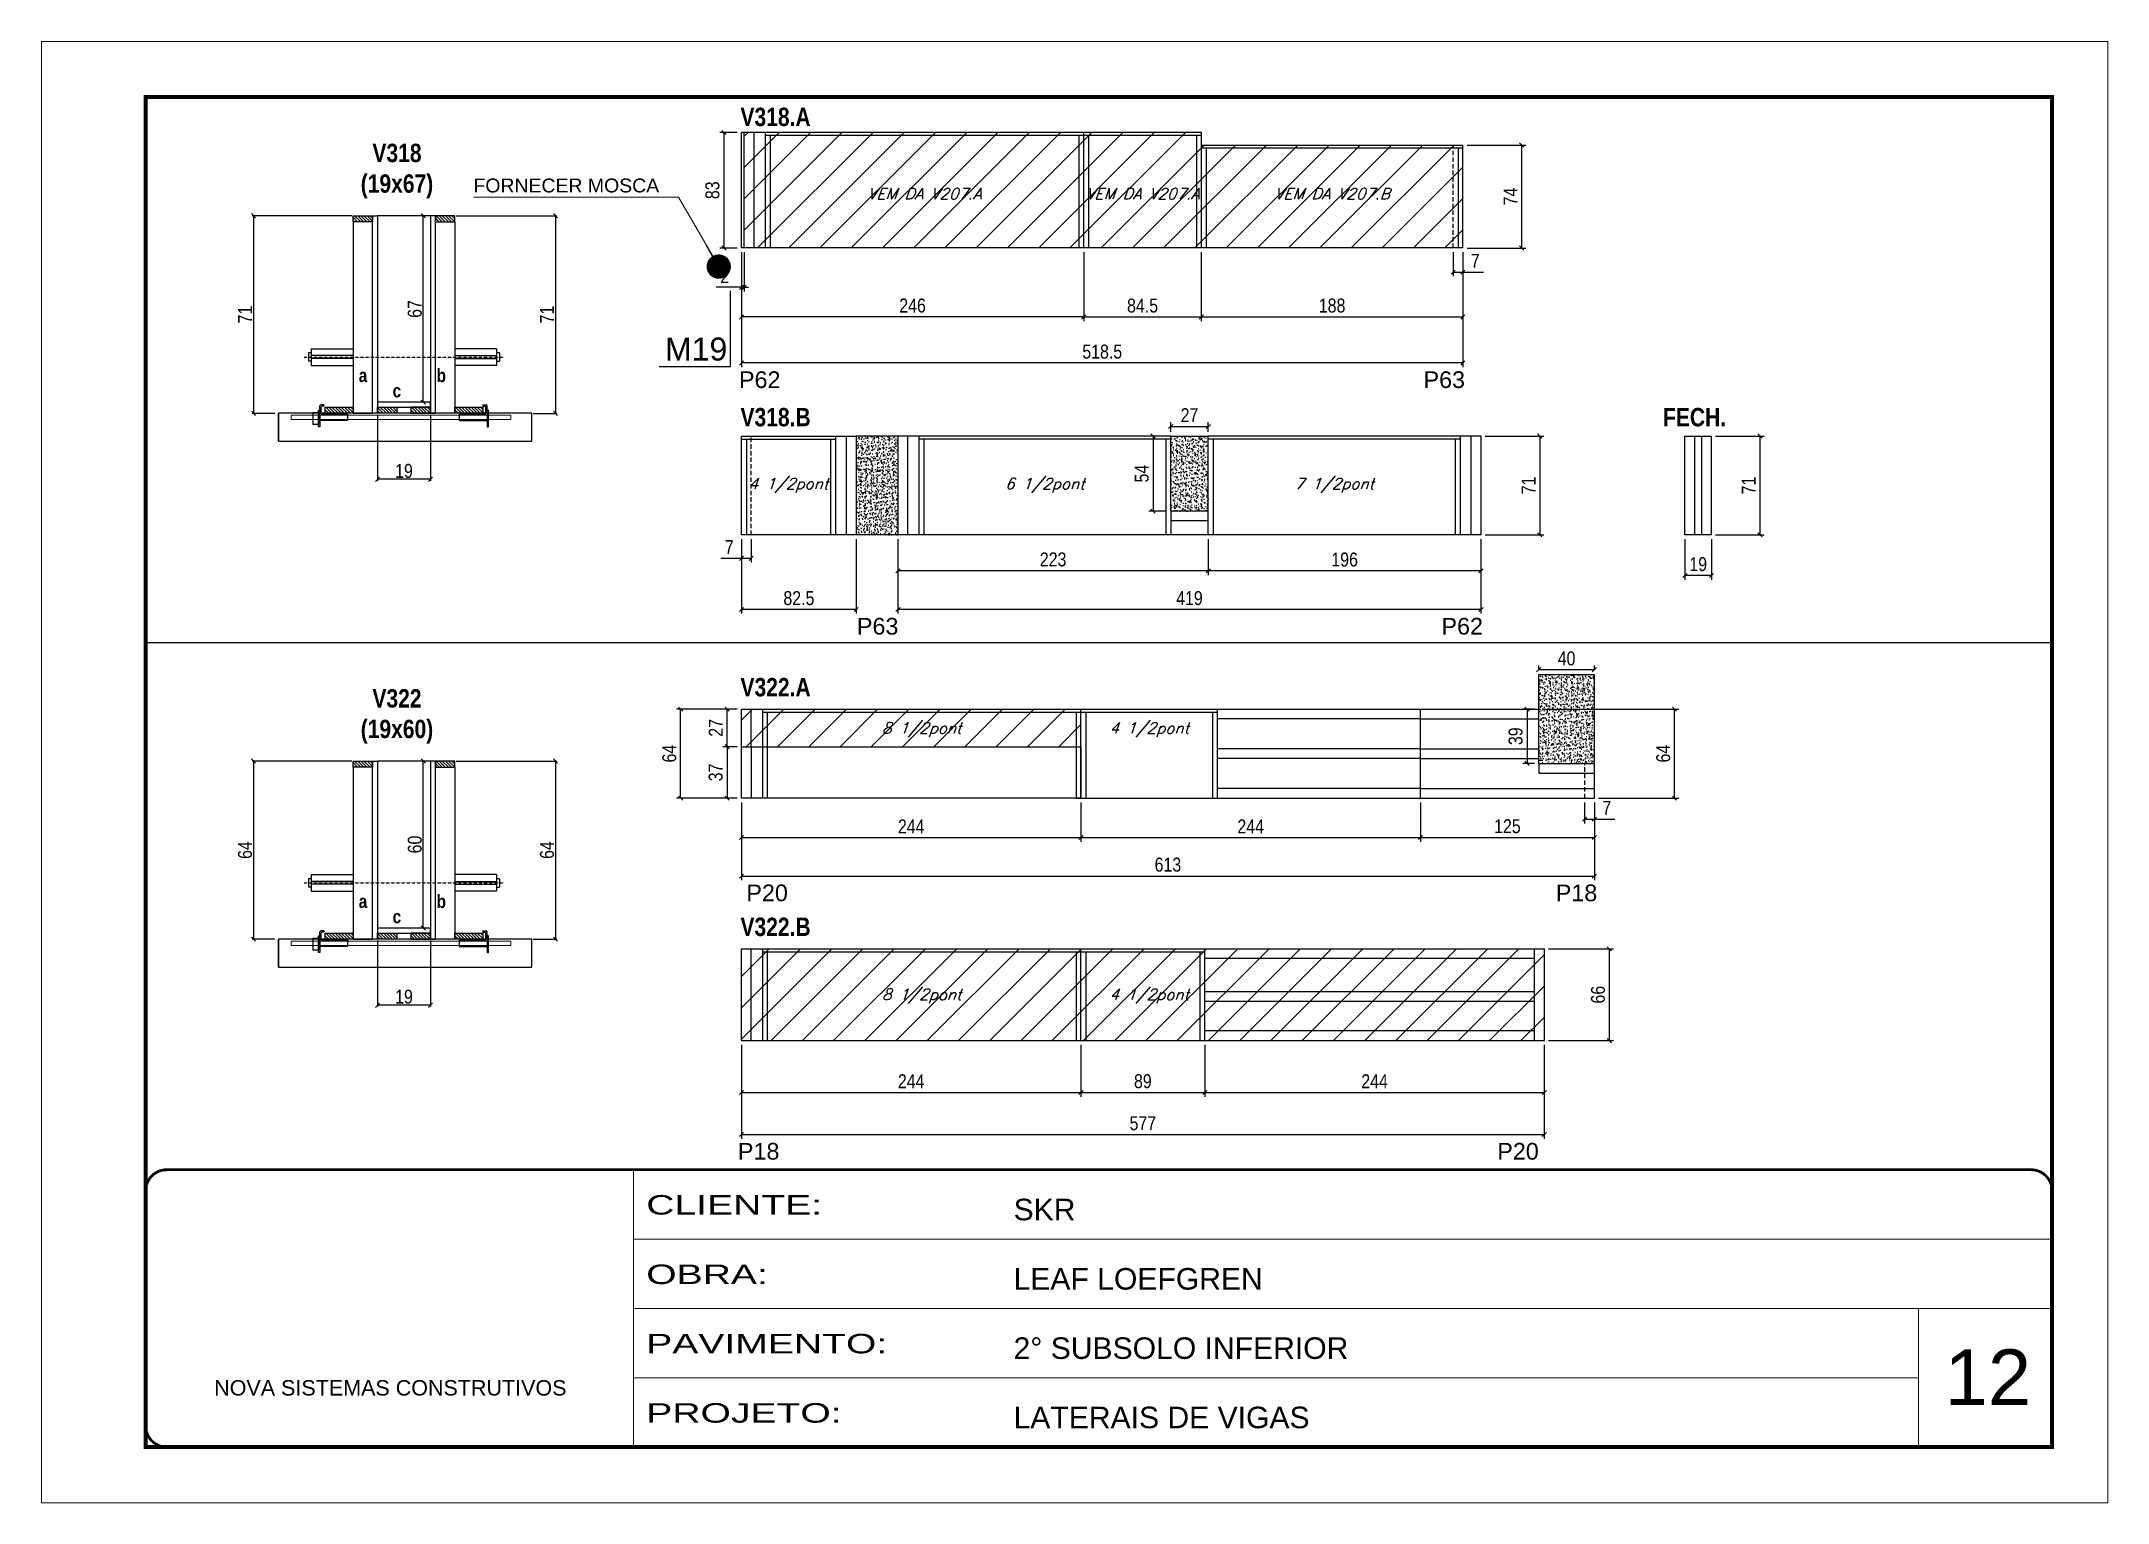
# Model space of a CAD drawing. Extents: x 3309 to 9590, y -2522 to 15424.
# Drawn here: x 8078 to 9563, y 11261 to 12311 of the extents above; entities that cross this region are included whole.
import ezdxf

# ---------------------------------------------------------------- set-up
doc = ezdxf.new("R2010")
doc.units = 0
for name, pattern in [('CONTINUO', [0]), ('DASHED', [0.75, 0.5, -0.25]), ('HIDDEN', [0.375, 0.25, -0.125]), ('HIDDEN2', [4.7625, 3.175, -1.5875])]:
    doc.linetypes.add(name, pattern=pattern)
for name, color, linetype in [('5', 5, 'Continuous'), ('barrote', 251, 'Continuous'), ('COTA', 241, 'Continuous'), ('detalhes', 4, 'Continuous'), ('NOMENCLATURA', 7, 'Continuous'), ('Painéis', 200, 'Continuous'), ('presilha', 1, 'Continuous'), ('SARR_2.2x10', 60, 'Continuous'), ('SARR_2.2x7', 40, 'Continuous'), ('SARR_3.5x7', 81, 'Continuous'), ('TENSOR', 3, 'Continuous'), ('texto', 7, 'Continuous')]:
    doc.layers.add(name, color=color, linetype=linetype)
for name, color, linetype, lineweight in [('CARIMBO', 255, 'Continuous', 9), ('CONCRETO', 251, 'Continuous', 25), ('Folhas', 255, 'Continuous', 9), ('Hachura', 251, 'Continuous', 9), ('SARRAFO DE PRESSAO', 251, 'DASHED', 9), ('SCO-___-LAJ', 2, 'Continuous', 0)]:
    doc.layers.add(name, color=color, linetype=linetype, lineweight=lineweight)
doc.styles.add('ARIAL', font='arial.ttf')
doc.styles.add('COTA TECNICA', font='techl___.ttf', dxfattribs={"height": 10})
doc.styles.add('COTA TECNICA 2X', font='techl___.ttf', dxfattribs={"height": 10})
doc.styles.add('Romans', font='romans.shx')
doc.styles.get("Standard").update_dxf_attribs({"font": 'arial.ttf'})
doc.styles.add('TECNICA', font='techb___.ttf', dxfattribs={"height": 10})
doc.styles.add('Tecnologia', font='')
doc.styles.get('Tecnologia').set_extended_font_data('Forgotten Futurist')
doc.dimstyles.new('3x', dxfattribs={"dimtxt": 10, "dimasz": 5, "dimexe": 7, "dimexo": 5, "dimgap": 4, "dimtad": 1, "dimdec": 4, "dimlfac": 0.333333, "dimdsep": 46, "dimtxsty": 'Standard', "dimblk": 'DOT', "dimcen": 0.09, "dimclrd": 1, "dimclre": 1, "dimclrt": 2, "dimadec": 0, "dimazin": 2, "dimtfac": 1, "dimtdec": 4, "dimtmove": 0, "dimatfit": 3, "dimldrblk": 'DOT', "dimfxl": 1, "dimtolj": 1, "dimtzin": 0, "dimlwd": 9, "dimlwe": 9, "dimarcsym": 0})
doc.dimstyles.new('PAINEL', dxfattribs={"dimtxt": 10, "dimasz": 3, "dimexe": 3, "dimexo": 3, "dimgap": 3, "dimtad": 1, "dimdec": 1, "dimzin": 12, "dimdsep": 46, "dimtxsty": 'COTA TECNICA', "dimblk1": 'OBLIQUE', "dimblk2": 'OBLIQUE', "dimsah": 1, "dimcen": 0.9, "dimclrd": 4, "dimclre": 4, "dimclrt": 240, "dimadec": 1, "dimazin": 3, "dimtfac": 1, "dimtdec": 1, "dimtmove": 0, "dimatfit": 3, "dimfxl": 1, "dimtolj": 1, "dimtzin": 12, "dimarcsym": 0})
doc.dimstyles.new('SECAO', dxfattribs={"dimscale": 0.333333, "dimtxt": 5, "dimasz": 9, "dimexe": 3, "dimexo": 3, "dimgap": 3, "dimtad": 1, "dimdec": 1, "dimlfac": 0.5, "dimzin": 12, "dimdsep": 46, "dimtxsty": 'COTA TECNICA 2X', "dimblk1": 'OBLIQUE', "dimblk2": 'OBLIQUE', "dimsah": 1, "dimcen": 0.9, "dimclrd": 4, "dimclre": 4, "dimclrt": 240, "dimadec": 1, "dimazin": 3, "dimtfac": 1, "dimtdec": 1, "dimtmove": 0, "dimatfit": 3, "dimfxl": 1, "dimtolj": 1, "dimtzin": 12, "dimarcsym": 0})
pattern_1 = [(135, (41554.996, -111846.6184), (-1.122532015, -1.122532015), [])]
pattern_2 = [(135, (41554.996, -111468.7385), (-1.122532015, -1.122532015), [])]

msp = doc.modelspace()

# ---------------------------------------------------------------- texts
at = {"layer": '5', "linetype": 'Continuous'}
for s, rotation, p in [('P62', 0.00004, (8579.24, 12061.6)), ('P63', 0.00004, (9071.22, 12061.6)), ('P63', 359.99996, (8664, 11884.46)), ('P62', 359.99996, (9084.1, 11884.46)), ('P20', 359.99996, (8584.56, 11692.85)), ('P18', 359.99996, (9166.24, 11692.85)), ('P18', 0.00004, (8578.48, 11507.19)), ('P20', 0.00004, (9124.2, 11507.19))]:
    msp.add_text(s, height=12, rotation=rotation, dxfattribs=at).set_placement(p)
at = {"layer": 'CARIMBO', "style": 'ARIAL'}
for s, height, p in [('FORNECER MOSCA', 10, (8388.41, 12202.13)), ('12', 40, (9445.73, 11330.85))]:
    msp.add_text(s, height=height, dxfattribs=at).set_placement(p)
at = {"layer": 'detalhes', "style": 'TECNICA'}
for s, p in [('a', (8305.98, 12065.87)), ('b', (8361.96, 12065.86)), ('c', (8330.35, 12054.9)), ('a', (8305.98, 11687.99)), ('b', (8361.96, 11687.98)), ('c', (8330.35, 11677.02))]:
    msp.add_text(s, height=9.6, dxfattribs=at).set_placement(p)
at = {"layer": 'NOMENCLATURA', "style": 'TECNICA'}
for s, p in [('V318.A', (8580.32, 12249.83)), ('V318.B', (8580.32, 12034.08)), ('FECH.', (9243.3, 12034.08)), ('V322.A', (8580.32, 11840.07)), ('V322.B', (8580.32, 11667.89))]:
    msp.add_text(s, height=13.2, dxfattribs=at).set_placement(p)
at = {"layer": 'NOMENCLATURA', "linetype": 'Continuous'}
msp.add_text('M19', height=16.5, dxfattribs=at).set_placement((8526.04, 12081.34))
at = {"layer": 'NOMENCLATURA', "char_height": 13.2, "attachment_point": 2, "style": 'TECNICA'}
for s, insert in [('V318\\P(19x67)', (8333.46, 12237.13)), ('V322\\P(19x60)', (8333.46, 11845.25))]:
    msp.add_mtext_dynamic_manual_height_columns(s, width=300.2766, gutter_width=1, heights=[0], dxfattribs=dict(at, insert=insert))
at = {"layer": 'texto', "color": 2, "char_height": 8, "attachment_point": 5, "style": 'Romans'}
for s, insert in [('{\\Q19;\\C256;VEM DA V207.A}', (8712.54, 12201.22)), ('{\\Q19;\\C256;VEM DA V207.A}', (8869.29, 12201.22)), ('{\\Q19;\\C256;4 1/2pont}', (8614.79, 11991.59)), ('{\\Q19;\\C256;6 1/2pont}', (8799.04, 11991.59)), ('{\\Q19;\\C256;7 1/2pont}', (9007.04, 11991.59)), ('{\\Q19;\\C256;8 1/2pont}', (8710.54, 11815.98)), ('{\\Q19;\\C256;4 1/2pont}', (8874.04, 11815.98)), ('{\\Q19;\\C256;8 1/2pont}', (8710.54, 11624.6)), ('{\\Q19;\\C256;4 1/2pont}', (8874.04, 11624.6))]:
    msp.add_mtext(s, dxfattribs=dict(at, insert=insert))
at = {"layer": 'texto', "color": 2, "insert": (9005.54, 12201.22), "char_height": 8, "width": 128.5886, "attachment_point": 5, "style": 'Romans'}
msp.add_mtext('{\\Q19;\\C256;VEM DA V207.B}', dxfattribs=at)

# ---------------------------------------------------------------- blocks, each defined once
blk = doc.blocks.new('9999999999')
at = {"color": 30, "linetype": 'CONTINUO'}
for p, q in [((98564.6, 34230.2), (98564.6, 34429.4)), ((98564.6, 34379.6), (99584, 34379.6)), ((98564.6, 34329.8), (99488, 34329.8)), ((99584, 34329.8), (99488, 34329.8)), ((99488, 34329.8), (99488, 34230.2)), ((98564.6, 34280), (99488, 34280))]:
    blk.add_line(p, q, dxfattribs=at)
at = {"color": 30, "linetype": 'CONTINUO', "const_width": 2}
blk.add_lwpolyline([(99584, 34230.2), (99584, 34414.4, 0.414214), (99569, 34429.4), (98229, 34429.4, 0.414214), (98214, 34414.4), (98214, 34245.2, 0.414214), (98229, 34230.2), (99584, 34230.2)], format="xyb", dxfattribs=at)
at = {"layer": 'Folhas'}
blk.add_lwpolyline([(98139, 34190.2), (99624, 34190.2), (99624, 35240.2), (98139, 35240.2)], close=True, dxfattribs=at)
at = {"layer": 'Folhas', "color": 30, "const_width": 3}
blk.add_lwpolyline([(98214, 34230.2), (99584, 34230.2), (99584, 35200.2), (98214, 35200.2)], close=True, dxfattribs=at)
at = {"color": 7, "linetype": 'Continuous', "ltscale": 5, "style": 'ARIAL'}
for s, height, p in [('SKR', 15.48, (98837.7, 34393.1)), ('LEAF LOEFGREN', 15.483, (98837.7, 34343.3)), ('2° SUBSOLO INFERIOR', 15.483, (98837.7, 34293.5)), ('NOVA SISTEMAS CONSTRUTIVOS', 11.059, (98263.2, 34267.2)), ('LATERAIS DE VIGAS', 15.483, (98837.7, 34243.7))]:
    blk.add_text(s, height=height, dxfattribs=at).set_placement(p)
at = {"layer": 'Folhas', "color": 7, "style": 'Tecnologia', "width": 1.5}
for s, p in [('CLIENTE:', (98573.7, 34397.2)), ('OBRA:', (98573.7, 34347.3)), ('PAVIMENTO:', (98573.7, 34297.5)), ('PROJETO:', (98573.7, 34247.7))]:
    blk.add_text(s, height=14, dxfattribs=at).set_placement(p)
blk = doc.blocks.new('_Oblique')
at = {"color": 0, "linetype": 'ByBlock', "lineweight": -2}
blk.add_line((-0.5, -0.5), (0.5, 0.5), dxfattribs=at)
blk = doc.blocks.new('*D1289')
at = {"layer": 'COTA', "color": 4, "linetype": 'ByBlock', "lineweight": -2, "transparency": 16777216}
for p, q in [((8581, 11763.9), (8581, 11735.6)), ((8825, 11763.9), (8825, 11735.6)), ((8581, 11738.6), (8825, 11738.6))]:
    blk.add_line(p, q, dxfattribs=at)
at = {"layer": 'Defpoints', "color": 0, "linetype": 'ByBlock', "transparency": 16777216}
for p in [(8581, 11766.9), (8825, 11766.9), (8825, 11738.6)]:
    blk.add_point(p, dxfattribs=at)
at = {"layer": 'COTA', "color": 4, "linetype": 'ByBlock', "lineweight": -2, "transparency": 16777216, "xscale": 3, "yscale": 3, "zscale": 3, "rotation": 180}
blk.add_blockref('_Oblique', (8581, 11738.6), dxfattribs=at)
at = {"layer": 'COTA', "color": 4, "linetype": 'ByBlock', "lineweight": -2, "transparency": 16777216, "xscale": 3, "yscale": 3, "zscale": 3}
blk.add_blockref('_Oblique', (8825, 11738.6), dxfattribs=at)
at = {"layer": 'COTA', "color": 240, "linetype": 'ByBlock', "transparency": 16777216, "insert": (8703, 11746.6), "char_height": 10, "attachment_point": 5, "style": 'COTA TECNICA'}
blk.add_mtext('\\A1;244', dxfattribs=at)
blk = doc.blocks.new('*D1290')
at = {"layer": 'COTA', "color": 4, "linetype": 'ByBlock', "lineweight": -2, "transparency": 16777216}
for p, q in [((9069, 11763.9), (9069, 11735.6)), ((9194, 11763.9), (9194, 11735.6)), ((9069, 11738.6), (9194, 11738.6))]:
    blk.add_line(p, q, dxfattribs=at)
at = {"layer": 'Defpoints', "color": 0, "linetype": 'ByBlock', "transparency": 16777216}
for p in [(9069, 11766.9), (9194, 11766.9), (9194, 11738.6)]:
    blk.add_point(p, dxfattribs=at)
at = {"layer": 'COTA', "color": 4, "linetype": 'ByBlock', "lineweight": -2, "transparency": 16777216, "xscale": 3, "yscale": 3, "zscale": 3, "rotation": 180}
blk.add_blockref('_Oblique', (9069, 11738.6), dxfattribs=at)
at = {"layer": 'COTA', "color": 4, "linetype": 'ByBlock', "lineweight": -2, "transparency": 16777216, "xscale": 3, "yscale": 3, "zscale": 3}
blk.add_blockref('_Oblique', (9194, 11738.6), dxfattribs=at)
at = {"layer": 'COTA', "color": 240, "linetype": 'ByBlock', "transparency": 16777216, "insert": (9131.5, 11746.7), "char_height": 10, "attachment_point": 5, "style": 'COTA TECNICA'}
blk.add_mtext('\\A1;125', dxfattribs=at)
blk = doc.blocks.new('*D1293')
at = {"layer": 'COTA', "color": 4, "linetype": 'ByBlock', "lineweight": -2, "transparency": 16777216}
for p, q in [((8581, 11763.9), (8581, 11707.9)), ((9194, 11763.9), (9194, 11707.9)), ((8581, 11710.9), (9194, 11710.9))]:
    blk.add_line(p, q, dxfattribs=at)
at = {"layer": 'Defpoints', "color": 0, "linetype": 'ByBlock', "transparency": 16777216}
for p in [(8581, 11766.9), (9194, 11766.9), (9194, 11710.9)]:
    blk.add_point(p, dxfattribs=at)
at = {"layer": 'COTA', "color": 4, "linetype": 'ByBlock', "lineweight": -2, "transparency": 16777216, "xscale": 3, "yscale": 3, "zscale": 3, "rotation": 180}
blk.add_blockref('_Oblique', (8581, 11710.9), dxfattribs=at)
at = {"layer": 'COTA', "color": 4, "linetype": 'ByBlock', "lineweight": -2, "transparency": 16777216, "xscale": 3, "yscale": 3, "zscale": 3}
blk.add_blockref('_Oblique', (9194, 11710.9), dxfattribs=at)
at = {"layer": 'COTA', "color": 240, "linetype": 'ByBlock', "transparency": 16777216, "insert": (8887.5, 11719.1), "char_height": 10, "attachment_point": 5, "style": 'COTA TECNICA'}
blk.add_mtext('\\A1;613', dxfattribs=at)
blk = doc.blocks.new('*D1291')
at = {"layer": 'COTA', "color": 4, "linetype": 'ByBlock', "lineweight": -2, "transparency": 16777216}
for p, q in [((8581, 11589.7), (8581, 11552.4)), ((8825, 11589.7), (8825, 11552.4)), ((8581, 11555.4), (8825, 11555.4))]:
    blk.add_line(p, q, dxfattribs=at)
at = {"layer": 'Defpoints', "color": 0, "linetype": 'ByBlock', "transparency": 16777216}
for p in [(8581, 11592.7), (8825, 11592.7), (8825, 11555.4)]:
    blk.add_point(p, dxfattribs=at)
at = {"layer": 'COTA', "color": 4, "linetype": 'ByBlock', "lineweight": -2, "transparency": 16777216, "xscale": 3, "yscale": 3, "zscale": 3, "rotation": 180}
blk.add_blockref('_Oblique', (8581, 11555.4), dxfattribs=at)
at = {"layer": 'COTA', "color": 4, "linetype": 'ByBlock', "lineweight": -2, "transparency": 16777216, "xscale": 3, "yscale": 3, "zscale": 3}
blk.add_blockref('_Oblique', (8825, 11555.4), dxfattribs=at)
at = {"layer": 'COTA', "color": 240, "linetype": 'ByBlock', "transparency": 16777216, "insert": (8703, 11563.5), "char_height": 10, "attachment_point": 5, "style": 'COTA TECNICA'}
blk.add_mtext('\\A1;244', dxfattribs=at)
blk = doc.blocks.new('*D1292')
at = {"layer": 'COTA', "color": 4, "linetype": 'ByBlock', "lineweight": -2, "transparency": 16777216}
for p, q in [((8914, 11589.7), (8914, 11552.4)), ((9158, 11589.7), (9158, 11552.4)), ((8914, 11555.4), (9158, 11555.4))]:
    blk.add_line(p, q, dxfattribs=at)
at = {"layer": 'Defpoints', "color": 0, "linetype": 'ByBlock', "transparency": 16777216}
for p in [(8914, 11592.7), (9158, 11592.7), (9158, 11555.4)]:
    blk.add_point(p, dxfattribs=at)
at = {"layer": 'COTA', "color": 4, "linetype": 'ByBlock', "lineweight": -2, "transparency": 16777216, "xscale": 3, "yscale": 3, "zscale": 3, "rotation": 180}
blk.add_blockref('_Oblique', (8914, 11555.4), dxfattribs=at)
at = {"layer": 'COTA', "color": 4, "linetype": 'ByBlock', "lineweight": -2, "transparency": 16777216, "xscale": 3, "yscale": 3, "zscale": 3}
blk.add_blockref('_Oblique', (9158, 11555.4), dxfattribs=at)
at = {"layer": 'COTA', "color": 240, "linetype": 'ByBlock', "transparency": 16777216, "insert": (9036, 11563.5), "char_height": 10, "attachment_point": 5, "style": 'COTA TECNICA'}
blk.add_mtext('\\A1;244', dxfattribs=at)
blk = doc.blocks.new('*D1294')
at = {"layer": 'COTA', "color": 4, "linetype": 'ByBlock', "lineweight": -2, "transparency": 16777216}
for p, q in [((8581, 11589.7), (8581, 11522.2)), ((9158, 11589.7), (9158, 11522.2)), ((8581, 11525.2), (9158, 11525.2))]:
    blk.add_line(p, q, dxfattribs=at)
at = {"layer": 'Defpoints', "color": 0, "linetype": 'ByBlock', "transparency": 16777216}
for p in [(8581, 11592.7), (9158, 11592.7), (9158, 11525.2)]:
    blk.add_point(p, dxfattribs=at)
at = {"layer": 'COTA', "color": 4, "linetype": 'ByBlock', "lineweight": -2, "transparency": 16777216, "xscale": 3, "yscale": 3, "zscale": 3, "rotation": 180}
blk.add_blockref('_Oblique', (8581, 11525.2), dxfattribs=at)
at = {"layer": 'COTA', "color": 4, "linetype": 'ByBlock', "lineweight": -2, "transparency": 16777216, "xscale": 3, "yscale": 3, "zscale": 3}
blk.add_blockref('_Oblique', (9158, 11525.2), dxfattribs=at)
at = {"layer": 'COTA', "color": 240, "linetype": 'ByBlock', "transparency": 16777216, "insert": (8869.5, 11533.3), "char_height": 10, "attachment_point": 5, "style": 'COTA TECNICA'}
blk.add_mtext('\\A1;577', dxfattribs=at)
blk = doc.blocks.new('*D1295')
at = {"layer": 'COTA', "color": 4, "lineweight": -2, "transparency": 16777216}
for p, q in [((8825, 11589.7), (8825, 11552.4)), ((8914, 11589.7), (8914, 11552.4)), ((8825, 11555.4), (8914, 11555.4))]:
    blk.add_line(p, q, dxfattribs=at)
at = {"layer": 'Defpoints', "color": 0, "transparency": 16777216}
for p in [(8825, 11592.7), (8914, 11592.7), (8914, 11555.4)]:
    blk.add_point(p, dxfattribs=at)
at = {"layer": 'COTA', "color": 4, "lineweight": -2, "transparency": 16777216, "xscale": 3, "yscale": 3, "zscale": 3, "rotation": 180}
blk.add_blockref('_Oblique', (8825, 11555.4), dxfattribs=at)
at = {"layer": 'COTA', "color": 4, "lineweight": -2, "transparency": 16777216, "xscale": 3, "yscale": 3, "zscale": 3}
blk.add_blockref('_Oblique', (8914, 11555.4), dxfattribs=at)
at = {"layer": 'COTA', "color": 240, "transparency": 16777216, "insert": (8869.5, 11563.5), "char_height": 10, "attachment_point": 5, "style": 'COTA TECNICA'}
blk.add_mtext('\\A1;89', dxfattribs=at)
blk = doc.blocks.new('*D1296')
at = {"layer": 'COTA', "color": 4, "lineweight": -2, "transparency": 16777216}
for p, q in [((9161, 11658.7), (9207.7, 11658.7)), ((9204.7, 11658.7), (9204.7, 11592.7)), ((9161, 11592.7), (9207.7, 11592.7))]:
    blk.add_line(p, q, dxfattribs=at)
at = {"layer": 'Defpoints', "color": 0, "transparency": 16777216}
for p in [(9158, 11658.7), (9158, 11592.7), (9204.7, 11592.7)]:
    blk.add_point(p, dxfattribs=at)
at = {"layer": 'COTA', "color": 4, "lineweight": -2, "transparency": 16777216, "xscale": 3, "yscale": 3, "zscale": 3}
for p, rotation in [((9204.7, 11658.7), 90), ((9204.7, 11592.7), 270)]:
    blk.add_blockref('_Oblique', p, dxfattribs=dict(at, rotation=rotation))
at = {"layer": 'COTA', "color": 240, "transparency": 16777216, "insert": (9196.6, 11625.7), "char_height": 10, "attachment_point": 5, "rotation": 90, "style": 'COTA TECNICA'}
blk.add_mtext('\\A1;66', dxfattribs=at)
blk = doc.blocks.new('*D1297')
at = {"layer": 'COTA', "color": 4, "lineweight": -2, "transparency": 16777216}
for p, q in [((8319.5, 11664.6), (8319.5, 11617.1)), ((8357.5, 11664.6), (8357.5, 11617.1)), ((8357.5, 11618.1), (8319.5, 11618.1))]:
    blk.add_line(p, q, dxfattribs=at)
at = {"layer": 'Defpoints', "color": 0, "transparency": 16777216}
for p in [(8319.5, 11665.6), (8357.5, 11665.6), (8319.5, 11618.1)]:
    blk.add_point(p, dxfattribs=at)
at = {"layer": 'COTA', "color": 4, "lineweight": -2, "transparency": 16777216, "xscale": 3, "yscale": 3, "zscale": 3, "rotation": 180}
blk.add_blockref('_Oblique', (8319.5, 11618.1), dxfattribs=at)
at = {"layer": 'COTA', "color": 4, "lineweight": -2, "transparency": 16777216, "xscale": 3, "yscale": 3, "zscale": 3}
blk.add_blockref('_Oblique', (8357.5, 11618.1), dxfattribs=at)
at = {"layer": 'COTA', "color": 240, "transparency": 16777216, "insert": (8338.5, 11624.2), "char_height": 10, "attachment_point": 5, "style": 'COTA TECNICA 2X'}
blk.add_mtext('\\A1;19', dxfattribs=at)
blk = doc.blocks.new('PRESILHA METÁLICA 1')
at = {"layer": 'presilha'}
for p, q in [((0, 13), (6, 13)), ((0, 13), (0, 0)), ((6, 0), (0, 0)), ((6, 15.5), (7.5, 15.5)), ((6, -2.5), (6, 15.5)), ((6, 13), (6, 0)), ((7.5, 10.6), (7.5, 19.9)), ((7.5, 15.5), (7.5, -2.5)), ((37.5, 4.1), (7.5, 4.1)), ((12, 21), (8.6, 21)), ((9, 11.6), (9, 18.9)), ((12, 19.5), (9.6, 19.5)), ((37.5, 11), (9.6, 11)), ((12, 21), (12, 19.5)), ((37.5, 11), (37.5, 4.1)), ((7.5, -2.5), (6, -2.5))]:
    blk.add_line(p, q, dxfattribs=at)
for centre, radius, start, end in [((8.6, 19.9), 1.14, 90, 180), ((9.6, 18.9), 0.57, 90, 180), ((9.6, 11.6), 0.57, 180, 270)]:
    blk.add_arc(centre, radius, start, end, dxfattribs=at)
blk = doc.blocks.new('PRESILHA METÁLICA 2')
at = {"layer": 'presilha'}
for p, q in [((-5.2, 23.5), (-5.2, 22)), ((-5.2, 23.5), (-1.9, 23.5)), ((-0.8, 14.6), (-0.8, 22.4)), ((-30.8, 13.5), (-30.8, 6.6)), ((-30.8, 13.5), (-2.8, 13.5)), ((-30.8, 6.6), (-0.8, 6.6)), ((-5.2, 22), (-2.8, 22)), ((-2.2, 14.1), (-2.2, 21.4)), ((0.8, 18), (-0.8, 18)), ((-0.8, 18), (-0.8, 0)), ((-0.8, 0), (0.8, 0)), ((0.8, 0), (0.8, 18))]:
    blk.add_line(p, q, dxfattribs=at)
for centre, radius, start, end in [((-1.9, 22.4), 1.14, 0, 90), ((-2.8, 21.4), 0.57, 0, 90), ((-2.8, 14.1), 0.57, 270, 0)]:
    blk.add_arc(centre, radius, start, end, dxfattribs=at)
blk = doc.blocks.new('*D1298')
at = {"layer": 'COTA', "color": 4, "lineweight": -2, "transparency": 16777216}
for p, q in [((8300.9, 11793.6), (8229.4, 11793.6)), ((8230.4, 11793.6), (8230.4, 11665.6)), ((8245.6, 11665.6), (8229.4, 11665.6))]:
    blk.add_line(p, q, dxfattribs=at)
at = {"layer": 'Defpoints', "color": 0, "transparency": 16777216}
for p in [(8301.9, 11793.6), (8230.4, 11665.6), (8246.6, 11665.6)]:
    blk.add_point(p, dxfattribs=at)
at = {"layer": 'COTA', "color": 4, "lineweight": -2, "transparency": 16777216, "xscale": 3, "yscale": 3, "zscale": 3}
for p, rotation in [((8230.4, 11793.6), 90), ((8230.4, 11665.6), 270)]:
    blk.add_blockref('_Oblique', p, dxfattribs=dict(at, rotation=rotation))
at = {"layer": 'COTA', "color": 240, "transparency": 16777216, "insert": (8224.3, 11729.6), "char_height": 10, "attachment_point": 5, "rotation": 90, "style": 'COTA TECNICA 2X'}
blk.add_mtext('\\A1;64', dxfattribs=at)
blk = doc.blocks.new('*D1299')
at = {"layer": 'COTA', "color": 4, "lineweight": -2, "transparency": 16777216}
for p, q in [((8376.1, 11793.6), (8448.4, 11793.6)), ((8447.4, 11793.6), (8447.4, 11665.6)), ((8431.3, 11665.6), (8448.4, 11665.6))]:
    blk.add_line(p, q, dxfattribs=at)
at = {"layer": 'Defpoints', "color": 0, "transparency": 16777216}
for p in [(8375.1, 11793.6), (8430.3, 11665.6), (8447.4, 11665.6)]:
    blk.add_point(p, dxfattribs=at)
at = {"layer": 'COTA', "color": 4, "lineweight": -2, "transparency": 16777216, "xscale": 3, "yscale": 3, "zscale": 3}
for p, rotation in [((8447.4, 11793.6), 90), ((8447.4, 11665.6), 270)]:
    blk.add_blockref('_Oblique', p, dxfattribs=dict(at, rotation=rotation))
at = {"layer": 'COTA', "color": 240, "transparency": 16777216, "insert": (8441.3, 11729.6), "char_height": 10, "attachment_point": 5, "rotation": 90, "style": 'COTA TECNICA 2X'}
blk.add_mtext('\\A1;64', dxfattribs=at)
blk = doc.blocks.new('*D1300')
at = {"layer": 'COTA', "color": 4, "lineweight": -2, "transparency": 16777216}
for p, q in [((8356.5, 11793.6), (8351.4, 11793.6)), ((8352.4, 11673.6), (8352.4, 11793.6)), ((8356.5, 11673.6), (8351.4, 11673.6))]:
    blk.add_line(p, q, dxfattribs=at)
at = {"layer": 'Defpoints', "color": 0, "transparency": 16777216}
for p in [(8352.4, 11793.6), (8357.5, 11793.6), (8357.5, 11673.6)]:
    blk.add_point(p, dxfattribs=at)
at = {"layer": 'COTA', "color": 4, "lineweight": -2, "transparency": 16777216, "xscale": 3, "yscale": 3, "zscale": 3}
for p, rotation in [((8352.4, 11793.6), 90), ((8352.4, 11673.6), 270)]:
    blk.add_blockref('_Oblique', p, dxfattribs=dict(at, rotation=rotation))
at = {"layer": 'COTA', "color": 240, "transparency": 16777216, "insert": (8346.3, 11733.6), "char_height": 10, "attachment_point": 5, "rotation": 90, "style": 'COTA TECNICA 2X'}
blk.add_mtext('\\A1;60', dxfattribs=at)
blk = doc.blocks.new('*D1301')
at = {"layer": 'COTA', "color": 4, "lineweight": -2, "transparency": 16777216}
for p, q in [((8578, 11803.9), (8567.7, 11803.9)), ((8570.7, 11803.9), (8570.7, 11766.9)), ((8578, 11766.9), (8567.7, 11766.9))]:
    blk.add_line(p, q, dxfattribs=at)
at = {"layer": 'Defpoints', "color": 0, "transparency": 16777216}
for p in [(8581, 11803.9), (8570.7, 11766.9), (8581, 11766.9)]:
    blk.add_point(p, dxfattribs=at)
at = {"layer": 'COTA', "color": 4, "lineweight": -2, "transparency": 16777216, "xscale": 3, "yscale": 3, "zscale": 3}
for p, rotation in [((8570.7, 11803.9), 90), ((8570.7, 11766.9), 270)]:
    blk.add_blockref('_Oblique', p, dxfattribs=dict(at, rotation=rotation))
at = {"layer": 'COTA', "color": 240, "transparency": 16777216, "insert": (8562.5, 11785.4), "char_height": 10, "attachment_point": 5, "rotation": 90, "style": 'COTA TECNICA'}
blk.add_mtext('\\A1;37', dxfattribs=at)
blk = doc.blocks.new('*D1302')
at = {"layer": 'COTA', "color": 4, "lineweight": -2, "transparency": 16777216}
for p, q in [((8578, 11830.9), (8567.7, 11830.9)), ((8570.7, 11803.9), (8570.7, 11830.9)), ((8578, 11803.9), (8567.7, 11803.9))]:
    blk.add_line(p, q, dxfattribs=at)
at = {"layer": 'Defpoints', "color": 0, "transparency": 16777216}
for p in [(8570.7, 11830.9), (8581, 11830.9), (8581, 11803.9)]:
    blk.add_point(p, dxfattribs=at)
at = {"layer": 'COTA', "color": 4, "lineweight": -2, "transparency": 16777216, "xscale": 3, "yscale": 3, "zscale": 3}
for p, rotation in [((8570.7, 11830.9), 90), ((8570.7, 11803.9), 270)]:
    blk.add_blockref('_Oblique', p, dxfattribs=dict(at, rotation=rotation))
at = {"layer": 'COTA', "color": 240, "transparency": 16777216, "insert": (8562.6, 11817.4), "char_height": 10, "attachment_point": 5, "rotation": 90, "style": 'COTA TECNICA'}
blk.add_mtext('\\A1;27', dxfattribs=at)
blk = doc.blocks.new('*D1303')
at = {"layer": 'COTA', "color": 4, "lineweight": -2, "transparency": 16777216}
for p, q in [((8578, 11830.9), (8534.3, 11830.9)), ((8537.3, 11766.9), (8537.3, 11830.9)), ((8578, 11766.9), (8534.3, 11766.9))]:
    blk.add_line(p, q, dxfattribs=at)
at = {"layer": 'Defpoints', "color": 0, "transparency": 16777216}
for p in [(8537.3, 11830.9), (8581, 11830.9), (8581, 11766.9)]:
    blk.add_point(p, dxfattribs=at)
at = {"layer": 'COTA', "color": 4, "lineweight": -2, "transparency": 16777216, "xscale": 3, "yscale": 3, "zscale": 3}
for p, rotation in [((8537.3, 11830.9), 90), ((8537.3, 11766.9), 270)]:
    blk.add_blockref('_Oblique', p, dxfattribs=dict(at, rotation=rotation))
at = {"layer": 'COTA', "color": 240, "transparency": 16777216, "insert": (8529.2, 11798.9), "char_height": 10, "attachment_point": 5, "rotation": 90, "style": 'COTA TECNICA'}
blk.add_mtext('\\A1;64', dxfattribs=at)
blk = doc.blocks.new('*D1304')
at = {"layer": 'COTA', "color": 4, "lineweight": -2, "transparency": 16777216}
for p, q in [((8825, 11763.9), (8825, 11735.6)), ((9069, 11763.9), (9069, 11735.6)), ((8825, 11738.6), (9069, 11738.6))]:
    blk.add_line(p, q, dxfattribs=at)
at = {"layer": 'Defpoints', "color": 0, "transparency": 16777216}
for p in [(8825, 11766.9), (9069, 11766.9), (9069, 11738.6)]:
    blk.add_point(p, dxfattribs=at)
at = {"layer": 'COTA', "color": 4, "lineweight": -2, "transparency": 16777216, "xscale": 3, "yscale": 3, "zscale": 3, "rotation": 180}
blk.add_blockref('_Oblique', (8825, 11738.6), dxfattribs=at)
at = {"layer": 'COTA', "color": 4, "lineweight": -2, "transparency": 16777216, "xscale": 3, "yscale": 3, "zscale": 3}
blk.add_blockref('_Oblique', (9069, 11738.6), dxfattribs=at)
at = {"layer": 'COTA', "color": 240, "transparency": 16777216, "insert": (8947, 11746.6), "char_height": 10, "attachment_point": 5, "style": 'COTA TECNICA'}
blk.add_mtext('\\A1;244', dxfattribs=at)
blk = doc.blocks.new('*D1305')
at = {"layer": 'COTA', "color": 4, "lineweight": -2, "transparency": 16777216}
for p, q in [((9187, 11763.9), (9187, 11748.8)), ((9194, 11763.9), (9194, 11748.8)), ((9187, 11751.8), (9194, 11751.8)), ((9194, 11751.8), (9208.8, 11751.8))]:
    blk.add_line(p, q, dxfattribs=at)
at = {"layer": 'Defpoints', "color": 0, "transparency": 16777216}
for p in [(9187, 11766.9), (9194, 11766.9), (9194, 11751.8)]:
    blk.add_point(p, dxfattribs=at)
at = {"layer": 'COTA', "color": 4, "lineweight": -2, "transparency": 16777216, "xscale": 3, "yscale": 3, "zscale": 3, "rotation": 180}
blk.add_blockref('_Oblique', (9187, 11751.8), dxfattribs=at)
at = {"layer": 'COTA', "color": 4, "lineweight": -2, "transparency": 16777216, "xscale": 3, "yscale": 3, "zscale": 3}
blk.add_blockref('_Oblique', (9194, 11751.8), dxfattribs=at)
at = {"layer": 'COTA', "color": 240, "transparency": 16777216, "insert": (9202.9, 11759.9), "char_height": 10, "attachment_point": 5, "style": 'COTA TECNICA'}
blk.add_mtext('\\A1;7', dxfattribs=at)
blk = doc.blocks.new('*D1306')
at = {"layer": 'COTA', "color": 4, "lineweight": -2, "transparency": 16777216}
for p, q in [((9151, 11830.9), (9142.6, 11830.9)), ((9145.6, 11830.9), (9145.6, 11791.9)), ((9151, 11791.9), (9142.6, 11791.9))]:
    blk.add_line(p, q, dxfattribs=at)
at = {"layer": 'Defpoints', "color": 0, "transparency": 16777216}
for p in [(9154, 11830.9), (9145.6, 11791.9), (9154, 11791.9)]:
    blk.add_point(p, dxfattribs=at)
at = {"layer": 'COTA', "color": 4, "lineweight": -2, "transparency": 16777216, "xscale": 3, "yscale": 3, "zscale": 3}
for p, rotation in [((9145.6, 11830.9), 90), ((9145.6, 11791.9), 270)]:
    blk.add_blockref('_Oblique', p, dxfattribs=dict(at, rotation=rotation))
at = {"layer": 'COTA', "color": 240, "transparency": 16777216, "insert": (9137.4, 11811.4), "char_height": 10, "attachment_point": 5, "rotation": 90, "style": 'COTA TECNICA'}
blk.add_mtext('\\A1;39', dxfattribs=at)
blk = doc.blocks.new('*D1307')
at = {"layer": 'COTA', "color": 4, "lineweight": -2, "transparency": 16777216}
for p, q in [((9154, 11858.9), (9154, 11862.2)), ((9194, 11859.2), (9154, 11859.2)), ((9194, 11858.9), (9194, 11862.2))]:
    blk.add_line(p, q, dxfattribs=at)
at = {"layer": 'Defpoints', "color": 0, "transparency": 16777216}
for p in [(9154, 11859.2), (9154, 11855.9), (9194, 11855.9)]:
    blk.add_point(p, dxfattribs=at)
at = {"layer": 'COTA', "color": 4, "lineweight": -2, "transparency": 16777216, "xscale": 3, "yscale": 3, "zscale": 3, "rotation": 180}
blk.add_blockref('_Oblique', (9154, 11859.2), dxfattribs=at)
at = {"layer": 'COTA', "color": 4, "lineweight": -2, "transparency": 16777216, "xscale": 3, "yscale": 3, "zscale": 3}
blk.add_blockref('_Oblique', (9194, 11859.2), dxfattribs=at)
at = {"layer": 'COTA', "color": 240, "transparency": 16777216, "insert": (9174, 11867.3), "char_height": 10, "attachment_point": 5, "style": 'COTA TECNICA'}
blk.add_mtext('\\A1;40', dxfattribs=at)
blk = doc.blocks.new('*D1308')
at = {"layer": 'COTA', "color": 4, "lineweight": -2, "transparency": 16777216}
for p, q in [((9157, 11830.9), (9254.6, 11830.9)), ((9251.6, 11766.9), (9251.6, 11830.9)), ((9197, 11766.9), (9254.6, 11766.9))]:
    blk.add_line(p, q, dxfattribs=at)
at = {"layer": 'Defpoints', "color": 0, "transparency": 16777216}
for p in [(9154, 11830.9), (9251.6, 11830.9), (9194, 11766.9)]:
    blk.add_point(p, dxfattribs=at)
at = {"layer": 'COTA', "color": 4, "lineweight": -2, "transparency": 16777216, "xscale": 3, "yscale": 3, "zscale": 3}
for p, rotation in [((9251.6, 11830.9), 90), ((9251.6, 11766.9), 270)]:
    blk.add_blockref('_Oblique', p, dxfattribs=dict(at, rotation=rotation))
at = {"layer": 'COTA', "color": 240, "transparency": 16777216, "insert": (9243.5, 11798.9), "char_height": 10, "attachment_point": 5, "rotation": 90, "style": 'COTA TECNICA'}
blk.add_mtext('\\A1;64', dxfattribs=at)
blk = doc.blocks.new('*D1309')
at = {"layer": 'COTA', "color": 4, "lineweight": -2, "transparency": 16777216}
for p, q in [((8319.5, 12042.4), (8319.5, 11995)), ((8357.5, 12042.4), (8357.5, 11995)), ((8357.5, 11996), (8319.5, 11996))]:
    blk.add_line(p, q, dxfattribs=at)
at = {"layer": 'Defpoints', "color": 0, "transparency": 16777216}
for p in [(8319.5, 12043.4), (8357.5, 12043.4), (8319.5, 11996)]:
    blk.add_point(p, dxfattribs=at)
at = {"layer": 'COTA', "color": 4, "lineweight": -2, "transparency": 16777216, "xscale": 3, "yscale": 3, "zscale": 3, "rotation": 180}
blk.add_blockref('_Oblique', (8319.5, 11996), dxfattribs=at)
at = {"layer": 'COTA', "color": 4, "lineweight": -2, "transparency": 16777216, "xscale": 3, "yscale": 3, "zscale": 3}
blk.add_blockref('_Oblique', (8357.5, 11996), dxfattribs=at)
at = {"layer": 'COTA', "color": 240, "transparency": 16777216, "insert": (8338.5, 12002), "char_height": 10, "attachment_point": 5, "style": 'COTA TECNICA 2X'}
blk.add_mtext('\\A1;19', dxfattribs=at)
blk = doc.blocks.new('*D1310')
at = {"layer": 'COTA', "color": 4, "lineweight": -2, "transparency": 16777216}
for p, q in [((8300.9, 12185.4), (8229.4, 12185.4)), ((8230.4, 12185.4), (8230.4, 12043.4)), ((8245.6, 12043.4), (8229.4, 12043.4))]:
    blk.add_line(p, q, dxfattribs=at)
at = {"layer": 'Defpoints', "color": 0, "transparency": 16777216}
for p in [(8301.9, 12185.4), (8230.4, 12043.4), (8246.6, 12043.4)]:
    blk.add_point(p, dxfattribs=at)
at = {"layer": 'COTA', "color": 4, "lineweight": -2, "transparency": 16777216, "xscale": 3, "yscale": 3, "zscale": 3}
for p, rotation in [((8230.4, 12185.4), 90), ((8230.4, 12043.4), 270)]:
    blk.add_blockref('_Oblique', p, dxfattribs=dict(at, rotation=rotation))
at = {"layer": 'COTA', "color": 240, "transparency": 16777216, "insert": (8224.3, 12114.4), "char_height": 10, "attachment_point": 5, "rotation": 90, "style": 'COTA TECNICA 2X'}
blk.add_mtext('\\A1;71', dxfattribs=at)
blk = doc.blocks.new('*D1311')
at = {"layer": 'COTA', "color": 4, "lineweight": -2, "transparency": 16777216}
for p, q in [((8376.1, 12185.4), (8448.4, 12185.4)), ((8447.4, 12185.4), (8447.4, 12043.4)), ((8431.3, 12043.4), (8448.4, 12043.4))]:
    blk.add_line(p, q, dxfattribs=at)
at = {"layer": 'Defpoints', "color": 0, "transparency": 16777216}
for p in [(8375.1, 12185.4), (8430.3, 12043.4), (8447.4, 12043.4)]:
    blk.add_point(p, dxfattribs=at)
at = {"layer": 'COTA', "color": 4, "lineweight": -2, "transparency": 16777216, "xscale": 3, "yscale": 3, "zscale": 3}
for p, rotation in [((8447.4, 12185.4), 90), ((8447.4, 12043.4), 270)]:
    blk.add_blockref('_Oblique', p, dxfattribs=dict(at, rotation=rotation))
at = {"layer": 'COTA', "color": 240, "transparency": 16777216, "insert": (8441.3, 12114.4), "char_height": 10, "attachment_point": 5, "rotation": 90, "style": 'COTA TECNICA 2X'}
blk.add_mtext('\\A1;71', dxfattribs=at)
blk = doc.blocks.new('*D1312')
at = {"layer": 'COTA', "color": 4, "lineweight": -2, "transparency": 16777216}
for p, q in [((8356.5, 12185.4), (8351.4, 12185.4)), ((8352.4, 12051.4), (8352.4, 12185.4)), ((8356.5, 12051.4), (8351.4, 12051.4))]:
    blk.add_line(p, q, dxfattribs=at)
at = {"layer": 'Defpoints', "color": 0, "transparency": 16777216}
for p in [(8352.4, 12185.4), (8357.5, 12185.4), (8357.5, 12051.4)]:
    blk.add_point(p, dxfattribs=at)
at = {"layer": 'COTA', "color": 4, "lineweight": -2, "transparency": 16777216, "xscale": 3, "yscale": 3, "zscale": 3}
for p, rotation in [((8352.4, 12185.4), 90), ((8352.4, 12051.4), 270)]:
    blk.add_blockref('_Oblique', p, dxfattribs=dict(at, rotation=rotation))
at = {"layer": 'COTA', "color": 240, "transparency": 16777216, "insert": (8346.3, 12118.4), "char_height": 10, "attachment_point": 5, "rotation": 90, "style": 'COTA TECNICA 2X'}
blk.add_mtext('\\A1;67', dxfattribs=at)
blk = doc.blocks.new('*D1314')
at = {"layer": 'COTA', "color": 4, "linetype": 'ByBlock', "lineweight": -2, "transparency": 16777216}
for p, q in [((8581, 12159.2), (8581, 12109.7)), ((8827, 12159.2), (8827, 12109.7)), ((8827, 12112.7), (8581, 12112.7))]:
    blk.add_line(p, q, dxfattribs=at)
at = {"layer": 'Defpoints', "color": 0, "linetype": 'ByBlock', "transparency": 16777216}
for p in [(8581, 12162.2), (8827, 12162.2), (8581, 12112.7)]:
    blk.add_point(p, dxfattribs=at)
at = {"layer": 'COTA', "color": 4, "linetype": 'ByBlock', "lineweight": -2, "transparency": 16777216, "xscale": 3, "yscale": 3, "zscale": 3, "rotation": 180}
blk.add_blockref('_Oblique', (8581, 12112.7), dxfattribs=at)
at = {"layer": 'COTA', "color": 4, "linetype": 'ByBlock', "lineweight": -2, "transparency": 16777216, "xscale": 3, "yscale": 3, "zscale": 3}
blk.add_blockref('_Oblique', (8827, 12112.7), dxfattribs=at)
at = {"layer": 'COTA', "color": 240, "linetype": 'ByBlock', "transparency": 16777216, "insert": (8704, 12120.8), "char_height": 10, "attachment_point": 5, "style": 'COTA TECNICA'}
blk.add_mtext('\\A1;246', dxfattribs=at)
blk = doc.blocks.new('*D1316')
at = {"layer": 'COTA', "color": 4, "linetype": 'ByBlock', "lineweight": -2, "transparency": 16777216}
for p, q in [((8581, 12159.2), (8581, 12076.6)), ((9099.5, 12159.2), (9099.5, 12076.6)), ((9099.5, 12079.6), (8581, 12079.6))]:
    blk.add_line(p, q, dxfattribs=at)
at = {"layer": 'Defpoints', "color": 0, "linetype": 'ByBlock', "transparency": 16777216}
for p in [(8581, 12162.2), (9099.5, 12162.2), (8581, 12079.6)]:
    blk.add_point(p, dxfattribs=at)
at = {"layer": 'COTA', "color": 4, "linetype": 'ByBlock', "lineweight": -2, "transparency": 16777216, "xscale": 3, "yscale": 3, "zscale": 3, "rotation": 180}
blk.add_blockref('_Oblique', (8581, 12079.6), dxfattribs=at)
at = {"layer": 'COTA', "color": 4, "linetype": 'ByBlock', "lineweight": -2, "transparency": 16777216, "xscale": 3, "yscale": 3, "zscale": 3}
blk.add_blockref('_Oblique', (9099.5, 12079.6), dxfattribs=at)
at = {"layer": 'COTA', "color": 240, "linetype": 'ByBlock', "transparency": 16777216, "insert": (8840.3, 12087.7), "char_height": 10, "attachment_point": 5, "style": 'COTA TECNICA'}
blk.add_mtext('\\A1;518.5', dxfattribs=at)
blk = doc.blocks.new('*D1315')
at = {"layer": 'COTA', "color": 4, "lineweight": -2, "transparency": 16777216}
for p, q in [((9102.5, 12236.2), (9144.7, 12236.2)), ((9141.7, 12236.2), (9141.7, 12162.2)), ((9102.5, 12162.2), (9144.7, 12162.2))]:
    blk.add_line(p, q, dxfattribs=at)
at = {"layer": 'Defpoints', "color": 0, "transparency": 16777216}
for p in [(9099.5, 12236.2), (9099.5, 12162.2), (9141.7, 12162.2)]:
    blk.add_point(p, dxfattribs=at)
at = {"layer": 'COTA', "color": 4, "lineweight": -2, "transparency": 16777216, "xscale": 3, "yscale": 3, "zscale": 3}
for p, rotation in [((9141.7, 12236.2), 90), ((9141.7, 12162.2), 270)]:
    blk.add_blockref('_Oblique', p, dxfattribs=dict(at, rotation=rotation))
at = {"layer": 'COTA', "color": 240, "transparency": 16777216, "insert": (9133.7, 12199.2), "char_height": 10, "attachment_point": 5, "rotation": 90, "style": 'COTA TECNICA'}
blk.add_mtext('\\A1;74', dxfattribs=at)
blk = doc.blocks.new('*D1318')
at = {"layer": 'COTA', "color": 4, "lineweight": -2, "transparency": 16777216}
for p, q in [((8911.5, 12159.2), (8911.5, 12109.7)), ((9099.5, 12159.2), (9099.5, 12109.7)), ((8911.5, 12112.7), (9099.5, 12112.7))]:
    blk.add_line(p, q, dxfattribs=at)
at = {"layer": 'Defpoints', "color": 0, "transparency": 16777216}
for p in [(8911.5, 12162.2), (9099.5, 12162.2), (9099.5, 12112.7)]:
    blk.add_point(p, dxfattribs=at)
at = {"layer": 'COTA', "color": 4, "lineweight": -2, "transparency": 16777216, "xscale": 3, "yscale": 3, "zscale": 3, "rotation": 180}
blk.add_blockref('_Oblique', (8911.5, 12112.7), dxfattribs=at)
at = {"layer": 'COTA', "color": 4, "lineweight": -2, "transparency": 16777216, "xscale": 3, "yscale": 3, "zscale": 3}
blk.add_blockref('_Oblique', (9099.5, 12112.7), dxfattribs=at)
at = {"layer": 'COTA', "color": 240, "transparency": 16777216, "insert": (9005.5, 12120.8), "char_height": 10, "attachment_point": 5, "style": 'COTA TECNICA'}
blk.add_mtext('\\A1;188', dxfattribs=at)
blk = doc.blocks.new('*D1319')
at = {"layer": 'COTA', "color": 4, "lineweight": -2, "transparency": 16777216}
for p, q in [((9092.5, 12159.2), (9092.5, 12141.9)), ((9099.5, 12159.2), (9099.5, 12141.9)), ((9092.5, 12144.9), (9099.5, 12144.9)), ((9099.5, 12144.9), (9114.3, 12144.9))]:
    blk.add_line(p, q, dxfattribs=at)
at = {"layer": 'Defpoints', "color": 0, "transparency": 16777216}
for p in [(9092.5, 12162.2), (9099.5, 12162.2), (9099.5, 12144.9)]:
    blk.add_point(p, dxfattribs=at)
at = {"layer": 'COTA', "color": 4, "lineweight": -2, "transparency": 16777216, "xscale": 3, "yscale": 3, "zscale": 3, "rotation": 180}
blk.add_blockref('_Oblique', (9092.5, 12144.9), dxfattribs=at)
at = {"layer": 'COTA', "color": 4, "lineweight": -2, "transparency": 16777216, "xscale": 3, "yscale": 3, "zscale": 3}
blk.add_blockref('_Oblique', (9099.5, 12144.9), dxfattribs=at)
at = {"layer": 'COTA', "color": 240, "transparency": 16777216, "insert": (9108.4, 12153), "char_height": 10, "attachment_point": 5, "style": 'COTA TECNICA'}
blk.add_mtext('\\A1;7', dxfattribs=at)
blk = doc.blocks.new('*D1320')
at = {"layer": 'COTA', "color": 4, "linetype": 'ByBlock', "lineweight": -2, "transparency": 16777216}
for p, q in [((8916.5, 11953.1), (8916.5, 11927.2)), ((9112.5, 11953.1), (9112.5, 11927.2)), ((9112.5, 11930.2), (8916.5, 11930.2))]:
    blk.add_line(p, q, dxfattribs=at)
at = {"layer": 'Defpoints', "color": 0, "linetype": 'ByBlock', "transparency": 16777216}
for p in [(8916.5, 11956.1), (9112.5, 11956.1), (8916.5, 11930.2)]:
    blk.add_point(p, dxfattribs=at)
at = {"layer": 'COTA', "color": 4, "linetype": 'ByBlock', "lineweight": -2, "transparency": 16777216, "xscale": 3, "yscale": 3, "zscale": 3, "rotation": 180}
blk.add_blockref('_Oblique', (8916.5, 11930.2), dxfattribs=at)
at = {"layer": 'COTA', "color": 4, "linetype": 'ByBlock', "lineweight": -2, "transparency": 16777216, "xscale": 3, "yscale": 3, "zscale": 3}
blk.add_blockref('_Oblique', (9112.5, 11930.2), dxfattribs=at)
at = {"layer": 'COTA', "color": 240, "linetype": 'ByBlock', "transparency": 16777216, "insert": (9014.5, 11938.3), "char_height": 10, "attachment_point": 5, "style": 'COTA TECNICA'}
blk.add_mtext('\\A1;196', dxfattribs=at)
blk = doc.blocks.new('*D1321')
at = {"layer": 'COTA', "color": 4, "linetype": 'ByBlock', "lineweight": -2, "transparency": 16777216}
for p, q in [((8693.5, 11953.1), (8693.5, 11927.2)), ((8916.5, 11953.1), (8916.5, 11927.2)), ((8916.5, 11930.2), (8693.5, 11930.2))]:
    blk.add_line(p, q, dxfattribs=at)
at = {"layer": 'Defpoints', "color": 0, "linetype": 'ByBlock', "transparency": 16777216}
for p in [(8693.5, 11956.1), (8916.5, 11956.1), (8693.5, 11930.2)]:
    blk.add_point(p, dxfattribs=at)
at = {"layer": 'COTA', "color": 4, "linetype": 'ByBlock', "lineweight": -2, "transparency": 16777216, "xscale": 3, "yscale": 3, "zscale": 3, "rotation": 180}
blk.add_blockref('_Oblique', (8693.5, 11930.2), dxfattribs=at)
at = {"layer": 'COTA', "color": 4, "linetype": 'ByBlock', "lineweight": -2, "transparency": 16777216, "xscale": 3, "yscale": 3, "zscale": 3}
blk.add_blockref('_Oblique', (8916.5, 11930.2), dxfattribs=at)
at = {"layer": 'COTA', "color": 240, "linetype": 'ByBlock', "transparency": 16777216, "insert": (8805, 11938.4), "char_height": 10, "attachment_point": 5, "style": 'COTA TECNICA'}
blk.add_mtext('\\A1;223', dxfattribs=at)
blk = doc.blocks.new('*D1322')
at = {"layer": 'COTA', "color": 4, "linetype": 'ByBlock', "lineweight": -2, "transparency": 16777216}
for p, q in [((8693.5, 11953.1), (8693.5, 11899.5)), ((9112.5, 11953.1), (9112.5, 11899.5)), ((9112.5, 11902.5), (8693.5, 11902.5))]:
    blk.add_line(p, q, dxfattribs=at)
at = {"layer": 'Defpoints', "color": 0, "linetype": 'ByBlock', "transparency": 16777216}
for p in [(8693.5, 11956.1), (9112.5, 11956.1), (8693.5, 11902.5)]:
    blk.add_point(p, dxfattribs=at)
at = {"layer": 'COTA', "color": 4, "linetype": 'ByBlock', "lineweight": -2, "transparency": 16777216, "xscale": 3, "yscale": 3, "zscale": 3, "rotation": 180}
blk.add_blockref('_Oblique', (8693.5, 11902.5), dxfattribs=at)
at = {"layer": 'COTA', "color": 4, "linetype": 'ByBlock', "lineweight": -2, "transparency": 16777216, "xscale": 3, "yscale": 3, "zscale": 3}
blk.add_blockref('_Oblique', (9112.5, 11902.5), dxfattribs=at)
at = {"layer": 'COTA', "color": 240, "linetype": 'ByBlock', "transparency": 16777216, "insert": (8903, 11910.6), "char_height": 10, "attachment_point": 5, "style": 'COTA TECNICA'}
blk.add_mtext('\\A1;419', dxfattribs=at)
blk = doc.blocks.new('*D1323')
at = {"layer": 'COTA', "color": 4, "lineweight": -2, "transparency": 16777216}
for p, q in [((8886.5, 12027.1), (8873.8, 12027.1)), ((8876.8, 12027.1), (8876.8, 11973.1)), ((8886.5, 11973.1), (8873.8, 11973.1))]:
    blk.add_line(p, q, dxfattribs=at)
at = {"layer": 'Defpoints', "color": 0, "transparency": 16777216}
for p in [(8889.5, 12027.1), (8876.8, 11973.1), (8889.5, 11973.1)]:
    blk.add_point(p, dxfattribs=at)
at = {"layer": 'COTA', "color": 4, "lineweight": -2, "transparency": 16777216, "xscale": 3, "yscale": 3, "zscale": 3}
for p, rotation in [((8876.8, 12027.1), 90), ((8876.8, 11973.1), 270)]:
    blk.add_blockref('_Oblique', p, dxfattribs=dict(at, rotation=rotation))
at = {"layer": 'COTA', "color": 240, "transparency": 16777216, "insert": (8868.7, 12000.1), "char_height": 10, "attachment_point": 5, "rotation": 90, "style": 'COTA TECNICA'}
blk.add_mtext('\\A1;54', dxfattribs=at)
blk = doc.blocks.new('*D1324')
at = {"layer": 'COTA', "color": 4, "lineweight": -2, "transparency": 16777216}
for p, q in [((8889.5, 12030.1), (8889.5, 12037)), ((8889.5, 12034), (8916.5, 12034)), ((8916.5, 12030.1), (8916.5, 12037))]:
    blk.add_line(p, q, dxfattribs=at)
at = {"layer": 'Defpoints', "color": 0, "transparency": 16777216}
for p in [(8916.5, 12034), (8889.5, 12027.1), (8916.5, 12027.1)]:
    blk.add_point(p, dxfattribs=at)
at = {"layer": 'COTA', "color": 4, "lineweight": -2, "transparency": 16777216, "xscale": 3, "yscale": 3, "zscale": 3, "rotation": 180}
blk.add_blockref('_Oblique', (8889.5, 12034), dxfattribs=at)
at = {"layer": 'COTA', "color": 4, "lineweight": -2, "transparency": 16777216, "xscale": 3, "yscale": 3, "zscale": 3}
blk.add_blockref('_Oblique', (8916.5, 12034), dxfattribs=at)
at = {"layer": 'COTA', "color": 240, "transparency": 16777216, "insert": (8903, 12042.1), "char_height": 10, "attachment_point": 5, "style": 'COTA TECNICA'}
blk.add_mtext('\\A1;27', dxfattribs=at)
blk = doc.blocks.new('*D1325')
at = {"layer": 'COTA', "color": 4, "lineweight": -2, "transparency": 16777216}
for p, q in [((9115.5, 12027.1), (9157.7, 12027.1)), ((9154.7, 12027.1), (9154.7, 11956.1)), ((9115.5, 11956.1), (9157.7, 11956.1))]:
    blk.add_line(p, q, dxfattribs=at)
at = {"layer": 'Defpoints', "color": 0, "transparency": 16777216}
for p in [(9112.5, 12027.1), (9112.5, 11956.1), (9154.7, 11956.1)]:
    blk.add_point(p, dxfattribs=at)
at = {"layer": 'COTA', "color": 4, "lineweight": -2, "transparency": 16777216, "xscale": 3, "yscale": 3, "zscale": 3}
for p, rotation in [((9154.7, 12027.1), 90), ((9154.7, 11956.1), 270)]:
    blk.add_blockref('_Oblique', p, dxfattribs=dict(at, rotation=rotation))
at = {"layer": 'COTA', "color": 240, "transparency": 16777216, "insert": (9146.7, 11991.6), "char_height": 10, "attachment_point": 5, "rotation": 90, "style": 'COTA TECNICA'}
blk.add_mtext('\\A1;71', dxfattribs=at)
blk = doc.blocks.new('*D1326')
at = {"layer": 'COTA', "color": 4, "lineweight": -2, "transparency": 16777216}
for p, q in [((8581, 12159.2), (8581, 12131)), ((8583, 12159.2), (8583, 12131)), ((8581, 12134), (8562.9, 12134)), ((8583, 12134), (8581, 12134)), ((8583, 12134), (8586, 12134))]:
    blk.add_line(p, q, dxfattribs=at)
at = {"layer": 'Defpoints', "color": 0, "transparency": 16777216}
for p in [(8581, 12162.2), (8583, 12162.2), (8581, 12134)]:
    blk.add_point(p, dxfattribs=at)
at = {"layer": 'COTA', "color": 4, "lineweight": -2, "transparency": 16777216, "xscale": 3, "yscale": 3, "zscale": 3}
blk.add_blockref('_Oblique', (8581, 12134), dxfattribs=at)
at = {"layer": 'COTA', "color": 4, "lineweight": -2, "transparency": 16777216, "xscale": 3, "yscale": 3, "zscale": 3, "rotation": 180}
blk.add_blockref('_Oblique', (8583, 12134), dxfattribs=at)
at = {"layer": 'COTA', "color": 240, "transparency": 16777216, "insert": (8569, 12142), "char_height": 10, "attachment_point": 5, "style": 'COTA TECNICA'}
blk.add_mtext('\\A1;2', dxfattribs=at)
blk = doc.blocks.new('*D1327')
at = {"layer": 'COTA', "color": 4, "lineweight": -2, "transparency": 16777216}
for p, q in [((8581, 11953.1), (8581, 11899.5)), ((8663.5, 11953.1), (8663.5, 11899.5)), ((8663.5, 11902.5), (8581, 11902.5))]:
    blk.add_line(p, q, dxfattribs=at)
at = {"layer": 'Defpoints', "color": 0, "transparency": 16777216}
for p in [(8581, 11956.1), (8663.5, 11956.1), (8581, 11902.5)]:
    blk.add_point(p, dxfattribs=at)
at = {"layer": 'COTA', "color": 4, "lineweight": -2, "transparency": 16777216, "xscale": 3, "yscale": 3, "zscale": 3, "rotation": 180}
blk.add_blockref('_Oblique', (8581, 11902.5), dxfattribs=at)
at = {"layer": 'COTA', "color": 4, "lineweight": -2, "transparency": 16777216, "xscale": 3, "yscale": 3, "zscale": 3}
blk.add_blockref('_Oblique', (8663.5, 11902.5), dxfattribs=at)
at = {"layer": 'COTA', "color": 240, "transparency": 16777216, "insert": (8622.3, 11910.6), "char_height": 10, "attachment_point": 5, "style": 'COTA TECNICA'}
blk.add_mtext('\\A1;82.5', dxfattribs=at)
blk = doc.blocks.new('*D1328')
at = {"layer": 'COTA', "color": 4, "lineweight": -2, "transparency": 16777216}
for p, q in [((8581, 11953.1), (8581, 11936.2)), ((8588, 11953.1), (8588, 11936.2)), ((8581, 11939.2), (8566.3, 11939.2)), ((8588, 11939.2), (8581, 11939.2))]:
    blk.add_line(p, q, dxfattribs=at)
at = {"layer": 'Defpoints', "color": 0, "transparency": 16777216}
for p in [(8581, 11956.1), (8588, 11956.1), (8581, 11939.2)]:
    blk.add_point(p, dxfattribs=at)
at = {"layer": 'COTA', "color": 4, "lineweight": -2, "transparency": 16777216, "xscale": 3, "yscale": 3, "zscale": 3, "rotation": 180}
blk.add_blockref('_Oblique', (8581, 11939.2), dxfattribs=at)
at = {"layer": 'COTA', "color": 4, "lineweight": -2, "transparency": 16777216, "xscale": 3, "yscale": 3, "zscale": 3}
blk.add_blockref('_Oblique', (8588, 11939.2), dxfattribs=at)
at = {"layer": 'COTA', "color": 240, "transparency": 16777216, "insert": (8572.2, 11947.3), "char_height": 10, "attachment_point": 5, "style": 'COTA TECNICA'}
blk.add_mtext('\\A1;7', dxfattribs=at)
blk = doc.blocks.new('*D1329')
at = {"layer": 'COTA', "color": 4, "lineweight": -2, "transparency": 16777216}
for p, q in [((9281.1, 12027.1), (9316, 12027.1)), ((9313, 12027.1), (9313, 11956.1)), ((9281.1, 11956.1), (9316, 11956.1))]:
    blk.add_line(p, q, dxfattribs=at)
at = {"layer": 'Defpoints', "color": 0, "transparency": 16777216}
for p in [(9278.1, 12027.1), (9278.1, 11956.1), (9313, 11956.1)]:
    blk.add_point(p, dxfattribs=at)
at = {"layer": 'COTA', "color": 4, "lineweight": -2, "transparency": 16777216, "xscale": 3, "yscale": 3, "zscale": 3}
for p, rotation in [((9313, 12027.1), 90), ((9313, 11956.1), 270)]:
    blk.add_blockref('_Oblique', p, dxfattribs=dict(at, rotation=rotation))
at = {"layer": 'COTA', "color": 240, "transparency": 16777216, "insert": (9304.9, 11991.6), "char_height": 10, "attachment_point": 5, "rotation": 90, "style": 'COTA TECNICA'}
blk.add_mtext('\\A1;71', dxfattribs=at)
blk = doc.blocks.new('*D1330')
at = {"layer": 'COTA', "color": 4, "lineweight": -2, "transparency": 16777216}
for p, q in [((9259.1, 11953.1), (9259.1, 11923.9)), ((9278.1, 11953.1), (9278.1, 11923.9)), ((9278.1, 11926.9), (9259.1, 11926.9))]:
    blk.add_line(p, q, dxfattribs=at)
at = {"layer": 'Defpoints', "color": 0, "transparency": 16777216}
for p in [(9259.1, 11956.1), (9278.1, 11956.1), (9259.1, 11926.9)]:
    blk.add_point(p, dxfattribs=at)
at = {"layer": 'COTA', "color": 4, "lineweight": -2, "transparency": 16777216, "xscale": 3, "yscale": 3, "zscale": 3, "rotation": 180}
blk.add_blockref('_Oblique', (9259.1, 11926.9), dxfattribs=at)
at = {"layer": 'COTA', "color": 4, "lineweight": -2, "transparency": 16777216, "xscale": 3, "yscale": 3, "zscale": 3}
blk.add_blockref('_Oblique', (9278.1, 11926.9), dxfattribs=at)
at = {"layer": 'COTA', "color": 240, "transparency": 16777216, "insert": (9268.6, 11935), "char_height": 10, "attachment_point": 5, "style": 'COTA TECNICA'}
blk.add_mtext('\\A1;19', dxfattribs=at)
blk = doc.blocks.new('*D1824')
at = {"layer": 'COTA', "color": 4, "lineweight": -2, "transparency": 16777216}
for p, q in [((8827, 12159.2), (8827, 12109.7)), ((8911.5, 12159.2), (8911.5, 12109.7)), ((8827, 12112.7), (8911.5, 12112.7))]:
    blk.add_line(p, q, dxfattribs=at)
at = {"layer": 'Defpoints', "color": 0, "transparency": 16777216}
for p in [(8827, 12162.2), (8911.5, 12162.2), (8911.5, 12112.7)]:
    blk.add_point(p, dxfattribs=at)
at = {"layer": 'COTA', "color": 4, "lineweight": -2, "transparency": 16777216, "xscale": 3, "yscale": 3, "zscale": 3, "rotation": 180}
blk.add_blockref('_Oblique', (8827, 12112.7), dxfattribs=at)
at = {"layer": 'COTA', "color": 4, "lineweight": -2, "transparency": 16777216, "xscale": 3, "yscale": 3, "zscale": 3}
blk.add_blockref('_Oblique', (8911.5, 12112.7), dxfattribs=at)
at = {"layer": 'COTA', "color": 240, "transparency": 16777216, "insert": (8869.3, 12120.8), "char_height": 10, "attachment_point": 5, "style": 'COTA TECNICA'}
blk.add_mtext('\\A1;84.5', dxfattribs=at)
blk = doc.blocks.new('*D1826')
at = {"layer": 'COTA', "color": 4, "lineweight": -2, "transparency": 16777216}
for p, q in [((8578, 12245.2), (8565.5, 12245.2)), ((8568.5, 12162.2), (8568.5, 12245.2)), ((8578, 12162.2), (8565.5, 12162.2))]:
    blk.add_line(p, q, dxfattribs=at)
at = {"layer": 'Defpoints', "color": 0, "transparency": 16777216}
for p in [(8568.5, 12245.2), (8581, 12245.2), (8581, 12162.2)]:
    blk.add_point(p, dxfattribs=at)
at = {"layer": 'COTA', "color": 4, "lineweight": -2, "transparency": 16777216, "xscale": 3, "yscale": 3, "zscale": 3}
for p, rotation in [((8568.5, 12245.2), 90), ((8568.5, 12162.2), 270)]:
    blk.add_blockref('_Oblique', p, dxfattribs=dict(at, rotation=rotation))
at = {"layer": 'COTA', "color": 240, "transparency": 16777216, "insert": (8560.2, 12203.7), "char_height": 10, "attachment_point": 5, "rotation": 90, "style": 'COTA TECNICA'}
blk.add_mtext('\\A1;83', dxfattribs=at)
blk = doc.blocks.new('_Dot')
at = {"color": 0, "linetype": 'ByBlock', "lineweight": -2}
blk.add_line((-0.5, 0), (-1, 0), dxfattribs=at)
at = {"color": 0, "linetype": 'ByBlock', "const_width": 0.5}
blk.add_lwpolyline([(-0.25, 0, 1), (0.25, 0, 1)], format="xyb", close=True, dxfattribs=at)

# ---------------------------------------------------------------- dimensions: what is measured, and where the dimension line sits
at = {"layer": 'COTA'}
for base, p1, p2, dimstyle, picture, middle in [((8568.47, 12245.22), (8581.04, 12162.22), (8581.04, 12245.22), 'PAINEL', '*D1826', (8560.23, 12203.72)), ((9141.73, 12162.22), (9099.54, 12236.22), (9099.54, 12162.22), 'PAINEL', '*D1315', (9133.66, 12199.22)), ((8230.41, 12043.43, 0), (8301.86, 12185.43), (8246.64, 12043.43, 0), 'SECAO', '*D1310', (8224.34, 12114.43, 0)), ((8352.38, 12185.43), (8357.46, 12051.43), (8357.46, 12185.43), 'SECAO', '*D1312', (8346.28, 12118.43)), ((8447.38, 12043.43, 0), (8375.06, 12185.43), (8430.27, 12043.43, 0), 'SECAO', '*D1311', (8441.3, 12114.43, 0)), ((8876.85, 11973.09), (8889.54, 12027.09), (8889.54, 11973.09), 'PAINEL', '*D1323', (8868.74, 12000.09)), ((9154.73, 11956.09), (9112.54, 12027.09), (9112.54, 11956.09), 'PAINEL', '*D1325', (9146.66, 11991.59)), ((9312.99, 11956.09), (9278.11, 12027.09), (9278.11, 11956.09), 'PAINEL', '*D1329', (9304.92, 11991.59)), ((8537.3, 11830.88), (8581.04, 11766.88), (8581.04, 11830.88), 'PAINEL', '*D1303', (8529.19, 11798.88)), ((8570.7, 11830.88), (8581.04, 11803.88), (8581.04, 11830.88), 'PAINEL', '*D1302', (8562.63, 11817.38)), ((9145.63, 11791.88), (9154.04, 11830.88), (9154.04, 11791.88), 'PAINEL', '*D1306', (9137.38, 11811.38)), ((9251.58, 11830.88), (9194.04, 11766.88), (9154.04, 11830.88), 'PAINEL', '*D1308', (9243.48, 11798.88)), ((8230.41, 11665.55, 0), (8301.86, 11793.55), (8246.64, 11665.55, 0), 'SECAO', '*D1298', (8224.31, 11729.55, 0)), ((8352.38, 11793.55), (8357.46, 11673.55), (8357.46, 11793.55), 'SECAO', '*D1300', (8346.28, 11733.55)), ((8447.38, 11665.55, 0), (8375.06, 11793.55), (8430.27, 11665.55, 0), 'SECAO', '*D1299', (8441.27, 11729.55, 0)), ((8570.7, 11766.88), (8581.04, 11803.88), (8581.04, 11766.88), 'PAINEL', '*D1301', (8562.48, 11785.38)), ((9204.68, 11592.7), (9158.04, 11658.7), (9158.04, 11592.7), 'PAINEL', '*D1296', (9196.57, 11625.7))]:
    dim = msp.add_linear_dim(base=base, p1=p1, p2=p2, angle=90, dimstyle=dimstyle, dxfattribs=at)
    dim.commit()
    dim.dimension.update_dxf_attribs({"geometry": picture, "text_midpoint": middle})
for base, p1, p2, picture, middle in [((8581.04, 12133.95), (8583.04, 12162.22), (8581.04, 12162.22), '*D1326', (8568.98, 12141.95)), ((8911.54, 12112.67), (8827.04, 12162.22), (8911.54, 12162.22), '*D1824', (8869.29, 12120.8)), ((9099.54, 12144.9), (9092.54, 12162.22), (9099.54, 12162.22), '*D1319', (9108.4, 12152.97)), ((8916.54, 12034.03), (8889.54, 12027.09), (8916.54, 12027.09), '*D1324', (8903.04, 12042.1)), ((8581.04, 11939.24), (8588.04, 11956.09), (8581.04, 11956.09), '*D1328', (8572.17, 11947.31)), ((8581.04, 11902.47), (8663.54, 11956.09), (8581.04, 11956.09), '*D1327', (8622.29, 11910.6)), ((9259.11, 11926.9), (9278.11, 11956.09), (9259.11, 11956.09), '*D1330', (9268.61, 11934.99)), ((9154.04, 11859.24), (9194.04, 11855.88), (9154.04, 11855.88), '*D1307', (9174.04, 11867.34)), ((9069.04, 11738.57), (8825.04, 11766.88), (9069.04, 11766.88), '*D1304', (8947.04, 11746.65)), ((9194.04, 11751.83), (9187.04, 11766.88), (9194.04, 11766.88), '*D1305', (9202.9, 11759.91)), ((8914.04, 11555.41), (8825.04, 11592.7), (8914.04, 11592.7), '*D1295', (8869.54, 11563.51))]:
    dim = msp.add_linear_dim(base=base, p1=p1, p2=p2, dimstyle='PAINEL', dxfattribs=at)
    dim.commit()
    dim.dimension.update_dxf_attribs({"geometry": picture, "text_midpoint": middle})
at = {"layer": 'COTA', "linetype": 'ByBlock'}
for base, p1, p2, picture, middle in [((8581.04, 12112.67), (8827.04, 12162.22), (8581.04, 12162.22), '*D1314', (8704.04, 12120.77)), ((8693.54, 11930.18), (8916.54, 11956.09), (8693.54, 11956.09), '*D1321', (8805.04, 11938.4))]:
    dim = msp.add_linear_dim(base=base, p1=p1, p2=p2, angle=180, dimstyle='PAINEL', override={"dimtmove": 1}, dxfattribs=at)
    dim.commit()
    dim.dimension.update_dxf_attribs({"geometry": picture, "text_midpoint": middle})
for base, p1, p2, picture, middle in [((8581.04, 12079.61), (9099.54, 12162.22), (8581.04, 12162.22), '*D1316', (8840.29, 12087.74)), ((8693.54, 11902.47), (9112.54, 11956.09), (8693.54, 11956.09), '*D1322', (8903.04, 11910.57)), ((8916.54, 11930.18), (9112.54, 11956.09), (8916.54, 11956.09), '*D1320', (9014.54, 11938.31))]:
    dim = msp.add_linear_dim(base=base, p1=p1, p2=p2, angle=180, dimstyle='PAINEL', dxfattribs=at)
    dim.commit()
    dim.dimension.update_dxf_attribs({"geometry": picture, "text_midpoint": middle})
at = {"layer": 'COTA'}
dim = msp.add_linear_dim(base=(9099.54, 12112.67), p1=(8911.54, 12162.22), p2=(9099.54, 12162.22), dimstyle='PAINEL', override={"dimtmove": 1}, dxfattribs=at)
dim.commit()
dim.dimension.update_dxf_attribs({"geometry": '*D1318', "text_midpoint": (9005.54, 12120.76)})
for base, p1, p2, picture, middle in [((8319.46, 11995.96), (8357.46, 12043.43), (8319.46, 12043.43), '*D1309', (8338.46, 11995.96)), ((8319.46, 11618.08), (8357.46, 11665.55), (8319.46, 11665.55), '*D1297', (8338.46, 11618.08))]:
    dim = msp.add_linear_dim(base=base, p1=p1, p2=p2, angle=180, dimstyle='SECAO', dxfattribs=at)
    dim.commit()
    dim.dimension.update_dxf_attribs({"geometry": picture, "text_midpoint": middle, "dimtype": 160})
at = {"layer": 'COTA', "linetype": 'ByBlock'}
for base, p1, p2, picture, middle in [((8825.04, 11738.57), (8581.04, 11766.88), (8825.04, 11766.88), '*D1289', (8703.04, 11746.65)), ((9194.04, 11710.86), (8581.04, 11766.88), (9194.04, 11766.88), '*D1293', (8887.54, 11719.08)), ((8825.04, 11555.41), (8581.04, 11592.7), (8825.04, 11592.7), '*D1291', (8703.04, 11563.48)), ((9158.04, 11525.2), (8581.04, 11592.7), (9158.04, 11592.7), '*D1294', (8869.54, 11533.31))]:
    dim = msp.add_linear_dim(base=base, p1=p1, p2=p2, dimstyle='PAINEL', dxfattribs=at)
    dim.commit()
    dim.dimension.update_dxf_attribs({"geometry": picture, "text_midpoint": middle})
for base, p1, p2, picture, middle in [((9194.04, 11738.57), (9069.04, 11766.88), (9194.04, 11766.88), '*D1290', (9131.54, 11746.68)), ((9158.04, 11555.41), (8914.04, 11592.7), (9158.04, 11592.7), '*D1292', (9036.04, 11563.48))]:
    dim = msp.add_linear_dim(base=base, p1=p1, p2=p2, dimstyle='PAINEL', override={"dimtmove": 1}, dxfattribs=at)
    dim.commit()
    dim.dimension.update_dxf_attribs({"geometry": picture, "text_midpoint": middle})

# ---------------------------------------------------------------- hatches: boundary and pattern name
at = {"layer": 'COTA'}
h = msp.add_hatch(dxfattribs=at)
h.set_pattern_fill('AR-CONC', color=256, scale=0.03)
h.paths.add_polyline_path([(8663.54, 11956.09), (8693.54, 11956.09), (8693.54, 12027.09), (8663.54, 12027.09)])
h = msp.add_hatch(dxfattribs=at)
h.set_pattern_fill('AR-CONC', color=256, scale=0.03)
h.set_pattern_definition([(50, (3297.575, -195.252), (5.46554, -0.4781726), [0.5715, -6.2865]), (355, (3297.575, -195.252), (-1.0573026, 5.7317054), [0.4572, -5.0292175]), (100.451445, (3298.0303, -195.2917), (4.4082374, 5.2535326), [0.4857003, -5.3427073]), (46.1842, (3297.575, -193.728), (8.1323712, -1.26127), [0.85725, -9.42975]), (96.63556, (3298.2525, -193.833), (7.122124, 7.4227837), [0.7285507, -8.014068]), (351.18415, (3297.575, -193.728), (7.122124, 7.422784), [0.685799, -7.543792]), (21, (3298.337, -194.109), (4.5484317, -3.067956), [0.5715, -6.2865]), (326, (3298.337, -194.109), (1.8540609, 5.525639), [0.4572, -5.0292]), (71.451445, (3298.716, -194.3645), (6.4024926, 2.457683), [0.4857003, -5.3426981]), (37.5, (3297.5748, -195.2519), (0.0926581, 2.53665117), [0, -4.96824, 0, -5.1054, 0, -5.04825]), (7.5, (3297.5748, -195.2519), (2.0045899, 3.00541724), [0, -2.91084, 0, -4.85394, 0, -1.92405]), (327.5, (3295.8756, -195.2519), (4.06771786, -0.17186232), [0, -1.905, 0, -5.9436, 0, -7.8867]), (317.5, (3295.1136, -195.252), (4.4438754, 0.7627947), [0, -2.4765, 0, -3.94716, 0, -5.6007])])
h.paths.add_polyline_path([(8889.54, 11973.09), (8916.54, 11973.09), (8916.54, 12027.09), (8889.54, 12027.09)])
h = msp.add_hatch(dxfattribs=at)
h.set_pattern_fill('AR-CONC', color=256, scale=0.03)
h.set_pattern_definition([(50, (-21.667, -371.95), (5.4655401, -0.4781726), [0.5715, -6.2865]), (355, (-21.667, -371.95), (-1.0573026, 5.7317054), [0.4572, -5.0292175]), (100.451445, (-21.2115, -371.99), (4.4082374, 5.2535326), [0.4857003, -5.3427073]), (46.1842, (-21.667, -370.426), (8.1323712, -1.2612698), [0.85725, -9.42975]), (96.63556, (-20.989, -370.531), (7.122124, 7.4227837), [0.7285507, -8.0140682]), (351.18415, (-21.667, -370.426), (7.122124, 7.4227837), [0.685799, -7.543792]), (21, (-20.905, -370.807), (4.5484317, -3.067956), [0.5715, -6.2865]), (326, (-20.905, -370.807), (1.8540609, 5.525639), [0.4572, -5.0292]), (71.451445, (-20.526, -371.063), (6.4024926, 2.457683), [0.4857003, -5.3426981]), (37.5, (-21.667, -371.9502), (0.0926581, 2.53665117), [0, -4.96824, 0, -5.1054, 0, -5.04825]), (7.5, (-21.667, -371.9502), (2.00458988, 3.00541724), [0, -2.91084, 0, -4.85394, 0, -1.92405]), (327.5, (-23.3662, -371.9502), (4.06771786, -0.17186232), [0, -1.905, 0, -5.9436, 0, -7.8867]), (317.5, (-24.1282, -371.95), (4.44387544, 0.7627947), [0, -2.4765, 0, -3.94716, 0, -5.6007])])
h.paths.add_polyline_path([(9194.04, 11855.88), (9154.04, 11855.88), (9154.04, 11830.88), (9154.04, 11791.88), (9194.04, 11791.88)])
at = {"layer": 'Hachura', "linetype": 'ByBlock'}
h = msp.add_hatch(dxfattribs=at)
h.set_pattern_fill('ANSI31', color=256, scale=5)
h.paths.add_polyline_path([(8827.04, 12245.22), (8583.04, 12245.22), (8583.04, 12162.22), (8827.04, 12162.22)])
h.paths.add_polyline_path([(8911.54, 12245.22), (8827.04, 12245.22), (8827.04, 12162.22), (8911.54, 12162.22)])
h.paths.add_polyline_path([(9099.54, 12236.22), (8911.54, 12236.22), (8911.54, 12162.22), (9099.54, 12162.22)])
h = msp.add_hatch(dxfattribs=at)
h.set_pattern_fill('ANSI31', color=256, scale=5)
h.set_pattern_definition([(45, (-21.667, -371.95), (-11.22532, 11.22532), [])])
h.paths.add_polyline_path([(8581.04, 11830.88), (8581.04, 11803.88), (8825.04, 11803.88), (8825.04, 11830.88)])
h = msp.add_hatch(dxfattribs=at)
h.set_pattern_fill('ANSI31', color=256, scale=5)
h.set_pattern_definition([(45, (-21.667, -354.006), (-11.22532, 11.22532), [])])
h.paths.add_polyline_path([(8581.04, 11658.7), (8581.04, 11592.7), (8825.04, 11592.7), (8825.04, 11658.7)])
h.paths.add_polyline_path([(8825.04, 11658.7), (8825.04, 11592.7), (8914.04, 11592.7), (8914.04, 11658.7)])
h.paths.add_polyline_path([(8914.04, 11658.7), (8914.04, 11592.7), (9158.04, 11592.7), (9158.04, 11658.7)])
at = {"layer": 'SARR_2.2x10'}
h = msp.add_hatch(dxfattribs=at)
h.set_pattern_fill('ANSI31', color=256, scale=0.5, angle=90)
h.set_pattern_definition([(135, (41475.396, -111468.7385), (-1.122532015, -1.122532015), [])])
h.paths.add_polyline_path([(8281.86, 12047.83), (8281.86, 12043.43), (8301.86, 12043.43), (8301.86, 12047.83)])
h = msp.add_hatch(dxfattribs=at)
h.set_pattern_fill('ANSI31', color=256, scale=0.5, angle=90)
h.set_pattern_definition([(135, (41568.596, -111468.7385), (-1.122532015, -1.122532015), [])])
h.paths.add_polyline_path([(8375.06, 12047.83), (8375.06, 12043.43), (8395.06, 12043.43), (8395.06, 12047.83)])
h = msp.add_hatch(dxfattribs=at)
h.set_pattern_fill('ANSI31', color=256, scale=0.5, angle=90)
h.set_pattern_definition([(135, (41475.396, -111846.6184), (-1.122532015, -1.122532015), [])])
h.paths.add_polyline_path([(8281.86, 11669.95), (8281.86, 11665.55), (8301.86, 11665.55), (8301.86, 11669.95)])
h = msp.add_hatch(dxfattribs=at)
h.set_pattern_fill('ANSI31', color=256, scale=0.5, angle=90)
h.set_pattern_definition([(135, (41568.596, -111846.6184), (-1.122532015, -1.122532015), [])])
h.paths.add_polyline_path([(8375.06, 11669.95), (8375.06, 11665.55), (8395.06, 11665.55), (8395.06, 11669.95)])
at = {"layer": 'SARR_2.2x7'}
h = msp.add_hatch(dxfattribs=at)
h.set_pattern_fill('ANSI31', color=256, scale=0.5, angle=90)
h.set_pattern_definition([(135, (41489.396, -111331.1385), (-1.122532015, -1.122532015), [])])
h.paths.add_polyline_path([(8315.86, 12185.43), (8315.86, 12181.03), (8301.86, 12181.03), (8301.86, 12185.43)])
h = msp.add_hatch(dxfattribs=at)
h.set_pattern_fill('ANSI31', color=256, scale=0.5, angle=90)
h.set_pattern_definition([(135, (41469.396, -111331.1385), (-1.122532015, -1.122532015), [])])
h.paths.add_polyline_path([(8361.06, 12185.43), (8361.06, 12181.03), (8375.06, 12181.03), (8375.06, 12185.43)])
h = msp.add_hatch(dxfattribs=at)
h.set_pattern_fill('ANSI31', color=256, scale=0.5, angle=90)
h.set_pattern_definition(pattern_2)
h.paths.add_polyline_path([(8333.46, 12043.43), (8333.46, 12047.83), (8319.46, 12047.83), (8319.46, 12043.43)])
h = msp.add_hatch(dxfattribs=at)
h.set_pattern_fill('ANSI31', color=256, scale=0.5, angle=90)
h.set_pattern_definition(pattern_2)
h.paths.add_polyline_path([(8343.46, 12047.83), (8343.46, 12043.43), (8357.46, 12043.43), (8357.46, 12047.83)])
h = msp.add_hatch(dxfattribs=at)
h.set_pattern_fill('ANSI31', color=256, scale=0.5, angle=90)
h.set_pattern_definition([(135, (41489.396, -111723.0184), (-1.122532015, -1.122532015), [])])
h.paths.add_polyline_path([(8315.86, 11793.55), (8315.86, 11789.15), (8301.86, 11789.15), (8301.86, 11793.55)])
h = msp.add_hatch(dxfattribs=at)
h.set_pattern_fill('ANSI31', color=256, scale=0.5, angle=90)
h.set_pattern_definition([(135, (41469.396, -111723.0184), (-1.122532015, -1.122532015), [])])
h.paths.add_polyline_path([(8361.06, 11793.55), (8361.06, 11789.15), (8375.06, 11789.15), (8375.06, 11793.55)])
h = msp.add_hatch(dxfattribs=at)
h.set_pattern_fill('ANSI31', color=256, scale=0.5, angle=90)
h.set_pattern_definition(pattern_1)
h.paths.add_polyline_path([(8333.46, 11665.55), (8333.46, 11669.95), (8319.46, 11669.95), (8319.46, 11665.55)])
h = msp.add_hatch(dxfattribs=at)
h.set_pattern_fill('ANSI31', color=256, scale=0.5, angle=90)
h.set_pattern_definition(pattern_1)
h.paths.add_polyline_path([(8343.46, 11669.95), (8343.46, 11665.55), (8357.46, 11665.55), (8357.46, 11669.95)])

# ---------------------------------------------------------------- linework, layer by layer
at = {"ltscale": 3}
for p, q in [((8271.86, 12089.88), (8271.86, 12077.88)), ((8271.86, 12089.88), (8301.86, 12089.88)), ((8405.06, 12089.88), (8375.06, 12089.88)), ((8405.06, 12089.88), (8405.06, 12077.88)), ((8269.86, 12086.88), (8269.86, 12080.88)), ((8271.86, 12086.88), (8269.86, 12086.88)), ((8271.86, 12080.88), (8269.86, 12080.88)), ((8301.86, 12084.88), (8271.86, 12084.88)), ((8301.86, 12082.88), (8271.86, 12082.88)), ((8271.86, 12077.88), (8301.86, 12077.88)), ((8375.06, 12084.88), (8405.06, 12084.88)), ((8375.06, 12082.88), (8405.06, 12082.88)), ((8405.06, 12077.88), (8375.06, 12077.88)), ((8407.06, 12086.88), (8405.06, 12086.88)), ((8405.06, 12080.88), (8407.06, 12080.88)), ((8407.06, 12086.88), (8407.06, 12080.88)), ((8269.86, 11709), (8269.86, 11703)), ((8271.86, 11709), (8269.86, 11709)), ((8271.86, 11703), (8269.86, 11703)), ((8271.86, 11712), (8271.86, 11700)), ((8271.86, 11712), (8301.86, 11712)), ((8301.86, 11707), (8271.86, 11707)), ((8301.86, 11705), (8271.86, 11705)), ((8405.06, 11712), (8375.06, 11712)), ((8375.06, 11707), (8405.06, 11707)), ((8375.06, 11705), (8405.06, 11705)), ((8405.06, 11712), (8405.06, 11700)), ((8407.06, 11709), (8405.06, 11709)), ((8405.06, 11703), (8407.06, 11703)), ((8407.06, 11709), (8407.06, 11703)), ((8271.86, 11700), (8301.86, 11700)), ((8405.06, 11700), (8375.06, 11700))]:
    msp.add_line(p, q, dxfattribs=at)
at = {"layer": 'barrote'}
for points in [[(8248.4, 12023.43), (8430.32, 12023.43), (8430.32, 12043.43), (8248.4, 12043.43)], [(8248.4, 11645.55), (8430.32, 11645.55), (8430.32, 11665.55), (8248.4, 11665.55)]]:
    msp.add_lwpolyline(points, close=True, dxfattribs=at)
at = {"layer": 'CONCRETO', "linetype": 'Continuous'}
for p, q in [((8357.46, 12185.43), (8319.46, 12185.43)), ((8357.46, 11793.55), (8319.46, 11793.55))]:
    msp.add_line(p, q, dxfattribs=at)
at = {"layer": 'COTA'}
for p, q in [((8693.54, 12027.09), (8663.54, 12027.09)), ((8889.54, 12027.09), (8916.54, 12027.09)), ((8889.54, 11973.09), (8889.54, 11956.09)), ((8693.54, 11956.09), (8663.54, 11956.09)), ((8152.87, 11878.83), (9522.87, 11878.83)), ((9154.04, 11830.88), (9154.04, 11855.88)), ((9154.04, 11855.88), (9194.04, 11855.88)), ((9194.04, 11791.88), (9194.04, 11855.88)), ((8825.04, 11766.88), (8825.04, 11803.88)), ((9154.04, 11791.88), (9154.04, 11784.88)), ((8599.54, 11766.88), (8596.04, 11766.88)), ((8821.54, 11766.88), (8825.04, 11766.88))]:
    msp.add_line(p, q, dxfattribs=at)
at = {"layer": 'detalhes', "color": 250}
for p, q in [((8248.4, 12023.43), (8248.4, 12043.43)), ((8248.4, 11645.55), (8248.4, 11665.55))]:
    msp.add_line(p, q, dxfattribs=at)
at = {"layer": 'NOMENCLATURA', "linetype": 'Continuous'}
for p, q in [((8573.12, 12077.14), (8573.12, 12131.44)), ((8521.89, 12077.14), (8573.12, 12077.14))]:
    msp.add_line(p, q, dxfattribs=at)
at = {"layer": 'Painéis', "linetype": 'ByBlock'}
for p, q in [((8911.54, 12245.22), (8581.04, 12245.22)), ((8581.04, 12162.22), (8581.04, 12245.22)), ((8583.04, 12162.22), (8583.04, 12245.22)), ((8827.04, 12162.22), (8827.04, 12245.22)), ((8911.54, 12162.22), (8911.54, 12245.22)), ((8911.54, 12236.22), (9099.54, 12236.22)), ((9099.54, 12162.22), (9099.54, 12236.22)), ((9099.54, 12162.22), (8581.04, 12162.22)), ((8889.54, 12027.09), (8693.54, 12027.09)), ((8693.54, 11956.09), (8693.54, 12027.09)), ((8889.54, 11973.09), (8889.54, 12027.09)), ((9112.54, 12027.09), (8916.54, 12027.09)), ((8916.54, 11956.09), (8916.54, 12027.09)), ((9112.54, 11956.09), (9112.54, 12027.09)), ((9259.11, 11956.09), (9259.11, 12027.09)), ((9259.11, 12027.09), (9278.11, 12027.09)), ((9278.11, 11956.09), (9278.11, 12027.09)), ((8916.54, 11973.09), (8889.54, 11973.09)), ((9112.54, 11956.09), (8693.54, 11956.09)), ((9278.11, 11956.09), (9259.11, 11956.09)), ((8581.04, 11830.88), (9154.04, 11830.88)), ((8581.04, 11803.88), (8581.04, 11830.88)), ((8825.04, 11803.88), (8825.04, 11830.88)), ((9069.04, 11766.88), (9069.04, 11830.88)), ((9154.04, 11791.88), (9154.04, 11830.88)), ((8581.04, 11803.88), (8825.04, 11803.88)), ((9154.04, 11791.88), (9194.04, 11791.88)), ((9194.04, 11766.88), (9194.04, 11791.88)), ((8825.04, 11766.88), (9194.04, 11766.88)), ((8581.04, 11658.7), (9158.04, 11658.7)), ((8581.04, 11592.7), (8581.04, 11658.7)), ((8825.04, 11592.7), (8825.04, 11658.7)), ((8914.04, 11592.7), (8914.04, 11658.7)), ((9158.04, 11592.7), (9158.04, 11658.7)), ((8581.04, 11592.7), (9158.04, 11592.7))]:
    msp.add_line(p, q, dxfattribs=at)
at = {"layer": 'Painéis', "linetype": 'Continuous'}
for points in [[(8315.86, 12043.43), (8315.86, 12185.43), (8319.46, 12185.43), (8319.46, 12043.43)], [(8361.06, 12043.43), (8361.06, 12185.43), (8357.46, 12185.43), (8357.46, 12043.43)], [(8357.46, 12051.43), (8319.46, 12051.43), (8319.46, 12047.83), (8357.46, 12047.83)], [(8315.86, 11665.55), (8315.86, 11793.55), (8319.46, 11793.55), (8319.46, 11665.55)], [(8361.06, 11665.55), (8361.06, 11793.55), (8357.46, 11793.55), (8357.46, 11665.55)], [(8357.46, 11673.55), (8319.46, 11673.55), (8319.46, 11669.95), (8357.46, 11669.95)]]:
    msp.add_lwpolyline(points, close=True, dxfattribs=at)
at = {"layer": 'Painéis', "linetype": 'ByBlock'}
for points in [[(8663.54, 11956.09), (8581.04, 11956.09), (8581.04, 12027.09), (8663.54, 12027.09)], [(8581.04, 11803.88), (8825.04, 11803.88), (8825.04, 11766.88), (8581.04, 11766.88)]]:
    msp.add_lwpolyline(points, close=True, dxfattribs=at)
at = {"layer": 'SARR_2.2x10'}
for points in [[(8281.86, 12047.83), (8301.86, 12047.83), (8301.86, 12043.43), (8281.86, 12043.43)], [(8375.06, 12047.83), (8395.06, 12047.83), (8395.06, 12043.43), (8375.06, 12043.43)], [(8281.86, 11669.95), (8301.86, 11669.95), (8301.86, 11665.55), (8281.86, 11665.55)], [(8375.06, 11669.95), (8395.06, 11669.95), (8395.06, 11665.55), (8375.06, 11665.55)]]:
    msp.add_lwpolyline(points, close=True, dxfattribs=at)
at = {"layer": 'SARR_2.2x7', "linetype": 'Continuous'}
for p, q in [((8590.04, 12162.22), (8590.04, 12245.22)), ((8827.04, 12243.02), (8598.04, 12243.02)), ((8911.54, 12243.02), (8827.04, 12243.02)), ((9099.54, 12234.02), (8911.54, 12234.02)), ((8581.04, 12024.89), (8648.54, 12024.89)), ((8656.54, 11956.09), (8656.54, 12027.09)), ((8700.54, 11956.09), (8700.54, 12027.09)), ((8889.54, 12024.89), (8708.54, 12024.89)), ((9097.54, 12024.89), (8916.54, 12024.89)), ((9105.54, 11956.09), (9105.54, 12027.09)), ((9266.11, 11956.09), (9266.11, 12027.09)), ((9271.11, 11956.09), (9271.11, 12027.09)), ((8916.54, 11966.09), (8889.54, 11966.09)), ((8588.04, 11803.88), (8588.04, 11830.88)), ((8596.04, 11828.68), (8825.04, 11828.68)), ((8825.04, 11828.68), (8923.04, 11828.68)), ((9069.04, 11823.88), (8923.04, 11823.88)), ((9069.04, 11823.88), (9154.04, 11823.88)), ((8588.04, 11803.88), (8588.04, 11766.88)), ((9069.04, 11802.38), (8923.04, 11802.38)), ((9069.04, 11795.38), (8923.04, 11795.38)), ((9069.04, 11802.38), (9154.04, 11802.38)), ((9069.04, 11795.38), (9154.04, 11795.38)), ((9154.04, 11784.88), (9194.04, 11784.88)), ((9069.04, 11773.88), (8923.04, 11773.88)), ((9069.04, 11773.88), (9194.04, 11773.88)), ((8588.04, 11592.7), (8588.04, 11658.7)), ((9151.04, 11592.7), (9151.04, 11658.7)), ((8596.04, 11656.5), (8825.04, 11656.5)), ((8825.04, 11656.5), (8914.04, 11656.5)), ((9151.04, 11651.7), (8914.04, 11651.7)), ((9151.04, 11627.72), (8914.04, 11627.72)), ((9151.04, 11620.72), (8914.04, 11620.72)), ((9151.04, 11599.7), (8914.04, 11599.7))]:
    msp.add_line(p, q, dxfattribs=at)
at = {"layer": 'SARR_2.2x7', "linetype": 'HIDDEN2'}
for p, q in [((9092.54, 12162.22), (9092.54, 12236.22)), ((8588.04, 11956.09), (8588.04, 12027.09)), ((9187.04, 11766.88), (9187.04, 11791.88))]:
    msp.add_line(p, q, dxfattribs=at)
at = {"layer": 'SARR_2.2x7', "elevation": 0}
for points in [[(8301.86, 12185.43), (8315.86, 12185.43), (8315.86, 12181.03), (8301.86, 12181.03)], [(8375.06, 12185.43), (8361.06, 12185.43), (8361.06, 12181.03), (8375.06, 12181.03)], [(8301.86, 11793.55), (8315.86, 11793.55), (8315.86, 11789.15), (8301.86, 11789.15)], [(8375.06, 11793.55), (8361.06, 11793.55), (8361.06, 11789.15), (8375.06, 11789.15)]]:
    msp.add_lwpolyline(points, close=True, dxfattribs=at)
at = {"layer": 'SARR_2.2x7'}
for points in [[(8319.46, 12047.83), (8333.46, 12047.83), (8333.46, 12043.43), (8319.46, 12043.43)], [(8357.46, 12047.83), (8343.46, 12047.83), (8343.46, 12043.43), (8357.46, 12043.43)], [(8319.46, 11669.95), (8333.46, 11669.95), (8333.46, 11665.55), (8319.46, 11665.55)], [(8357.46, 11669.95), (8343.46, 11669.95), (8343.46, 11665.55), (8357.46, 11665.55)]]:
    msp.add_lwpolyline(points, close=True, dxfattribs=at)
at = {"layer": 'SARR_3.5x7'}
for p, q in [((8598.04, 12245.22), (8598.04, 12162.22)), ((8601.54, 12243.02), (8601.54, 12162.22)), ((8823.54, 12243.02), (8823.54, 12162.22)), ((8830.54, 12243.02), (8830.54, 12162.22)), ((8908.04, 12243.02), (8908.04, 12162.22)), ((8915.04, 12234.02), (8915.04, 12162.22)), ((9096.04, 12234.02), (9096.04, 12162.22)), ((8584.54, 12024.89), (8584.54, 11956.09)), ((8645.04, 12024.89), (8645.04, 11956.09)), ((8648.54, 12027.09), (8648.54, 11956.09)), ((8708.54, 12027.09), (8708.54, 11956.09)), ((8712.04, 12024.89), (8712.04, 11956.09)), ((8886.04, 12024.89), (8886.04, 11956.09)), ((8920.04, 12024.89), (8920.04, 11956.09)), ((9094.04, 12024.89), (9094.04, 11956.09)), ((9097.54, 12027.09), (9097.54, 11956.09)), ((8596.04, 11830.88), (8596.04, 11766.88)), ((8599.54, 11828.68), (8599.54, 11766.88)), ((8821.54, 11828.68), (8821.54, 11766.88)), ((8828.54, 11828.68), (8828.54, 11766.88)), ((8919.54, 11828.68), (8919.54, 11766.88)), ((8923.04, 11766.88), (8923.04, 11830.88)), ((8596.04, 11658.7), (8596.04, 11592.7)), ((8599.54, 11656.5), (8599.54, 11592.7)), ((8821.54, 11656.5), (8821.54, 11592.7)), ((8828.54, 11656.5), (8828.54, 11592.7)), ((8910.54, 11656.5), (8910.54, 11592.7))]:
    msp.add_line(p, q, dxfattribs=at)
for points in [[(8315.86, 12181.03), (8301.86, 12181.03), (8301.86, 12043.43), (8315.86, 12043.43)], [(8361.06, 12181.03), (8375.06, 12181.03), (8375.06, 12043.43), (8361.06, 12043.43)], [(8315.86, 11789.15), (8301.86, 11789.15), (8301.86, 11665.55), (8315.86, 11665.55)], [(8361.06, 11789.15), (8375.06, 11789.15), (8375.06, 11665.55), (8361.06, 11665.55)]]:
    msp.add_lwpolyline(points, close=True, dxfattribs=at)
at = {"layer": 'SCO-___-LAJ', "color": 1}
for points in [[(8257.4, 12042.1), (8415.24, 12042.1), (8415.24, 12038.9), (8257.4, 12038.9)], [(8257.4, 11664.22), (8415.24, 11664.22), (8415.24, 11661.02), (8257.4, 11661.02)]]:
    msp.add_lwpolyline(points, close=True, dxfattribs=at)
at = {"layer": 'TENSOR', "linetype": 'HIDDEN', "ltscale": 0.5}
for p, q in [((8266.86, 12083.88), (8410.36, 12083.88)), ((8266.86, 11706), (8410.36, 11706))]:
    msp.add_line(p, q, dxfattribs=at)

# ---------------------------------------------------------------- block references
at = {"layer": 'presilha', "xscale": 0.6666666666666666, "yscale": 0.6666666666666666, "zscale": 0.6666666666666666}
for name, p in [('PRESILHA METÁLICA 1', (8272.99, 12035.46)), ('PRESILHA METÁLICA 2', (8398.74, 12033.8)), ('PRESILHA METÁLICA 1', (8272.99, 11657.58)), ('PRESILHA METÁLICA 2', (8398.74, 11655.92))]:
    msp.add_blockref(name, p, dxfattribs=at)
at = {"layer": 'SARRAFO DE PRESSAO', "color": 6, "linetype": 'ByBlock'}
msp.add_blockref('9999999999', (-90061.11, -22929.5), dxfattribs=at)

msp.set_redraw_order([(e.dxf.handle, doc.entitydb.next_handle()) for e in msp.query("TEXT MTEXT ATTDEF DIMENSION ARC_DIMENSION")])  # texts and dimensions are drawn at this point

# ---------------------------------------------------------------- leaders
at = {"layer": 'Hachura'}
msp.add_leader([(8564.7, 12148.86), (8535.85, 12198.83), (8388.41, 12198.83)], dimstyle='3x', override={"dimasz": 17.5, "dimgap": 4, "dimtad": 0}, dxfattribs=at)

doc.saveas('drawing.dxf')
